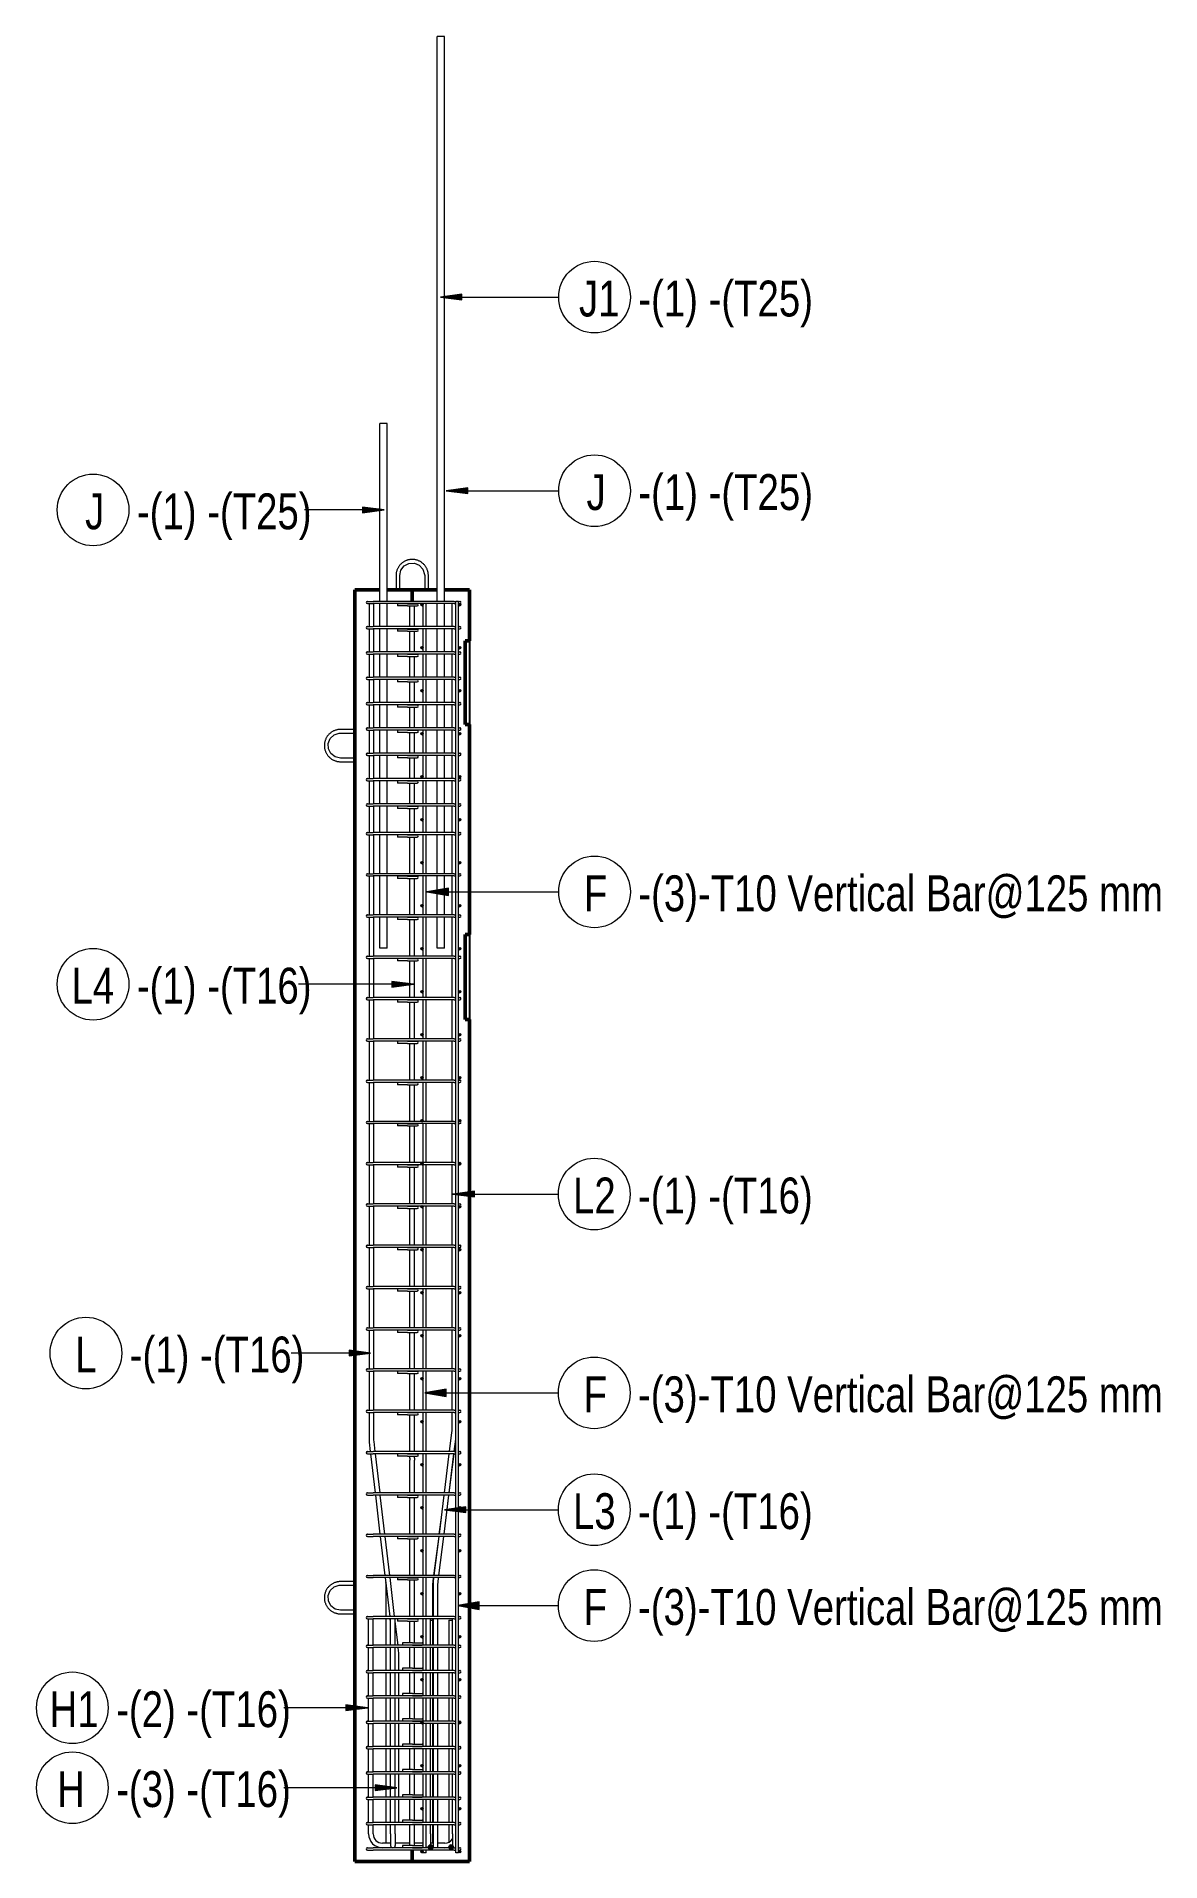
# Model space of a CAD drawing. Header units: millimetres. Extents: x 18954 to 39483, y -1618 to 21231.
# Drawn here: x 18954 to 22874, y -1395 to 4970 of the extents above.
import ezdxf

# ---------------------------------------------------------------- set-up
doc = ezdxf.new("R2010")
doc.units = ezdxf.units.MM
doc.linetypes.add('Dash', pattern=[6.36, 3.18, -3.18])
for name, color, linetype, lineweight in [('A-GENM', 13, 'Continuous', 18), ('A-WALL', 113, 'Continuous', 25), ('A-WALL-HDLN', 110, 'Dash', 25), ('S-RBAR', 171, 'Continuous', 18), ('S-RBAR-IDEN', 171, 'Continuous', 9)]:
    doc.layers.add(name, color=color, linetype=linetype, lineweight=lineweight)
doc.styles.add('Nirmala UI Semilight', font='NirmalaS.ttf', dxfattribs={"width": 0.8, "height": 125})

msp = doc.modelspace()

# ---------------------------------------------------------------- texts
at = {"layer": 'S-RBAR-IDEN', "char_height": 125, "attachment_point": 1, "style": 'Nirmala UI Semilight'}
for s, insert, width in [('J1', (20846.25415, 4118.58148), 121.8565), ('-(1) -(T25)', (21053.17979, 4118.58148), 705.485), ('J', (20872.65415, 3443.50685), 57.7215), ('-(1) -(T25)', (21053.17979, 3443.50685), 705.485), ('J', (19123.87086, 3376.47909), 57.7215), ('-(1) -(T25)', (19304.3965, 3376.47909), 705.485), ('F', (20863.45415, 2044.35459), 80.16875), ('-(3)-T10 Vertical Bar@125 mm', (21053.17979, 2044.35459), 2180.59), ('L4', (19076.27086, 1722.04144), 173.1645), ('-(1) -(T16)', (19304.3965, 1722.04144), 679.831), ('L2', (20825.45415, 990.36077), 169.95775), ('-(1) -(T16)', (21052.17979, 990.36077), 679.831), ('L', (19089.67086, 435.75915), 80.16875), ('-(1) -(T16)', (19279.3965, 435.75915), 679.831), ('F', (20862.45415, 297.06538), 80.16875), ('-(3)-T10 Vertical Bar@125 mm', (21052.17979, 297.06538), 2180.59), ('L3', (20825.45415, -110.62342), 169.95775), ('-(1) -(T16)', (21052.17979, -110.62342), 679.831), ('F', (20862.45415, -444.81419), 80.16875), ('-(3)-T10 Vertical Bar@125 mm', (21052.17979, -444.81419), 2180.59), ('H1', (18999.88445, -801.42368), 182.78475), ('-(2) -(T16)', (19232.01009, -801.42368), 705.485), ('H', (19026.28445, -1080.02893), 118.64975), ('-(3) -(T16)', (19232.01009, -1080.02893), 705.485)]:
    msp.add_mtext(s, dxfattribs=dict(at, insert=insert, width=width))

# ---------------------------------------------------------------- blocks, each defined once
blk = doc.blocks.new('12_7Ø_ Lifting Insert_COLUMN - 12_9Ø Lifting insert-1653057-Elevation Right 3')
at = {"layer": 'A-GENM'}
for p, q in [((20064.6, 2553.3), (20014.6, 2553.3)), ((20014.6, 2540.6), (20064.6, 2540.6)), ((20064.6, 2453.3), (20014.6, 2453.3)), ((20014.6, 2440.6), (20064.6, 2440.6))]:
    blk.add_line(p, q, dxfattribs=at)
at = {"layer": 'A-GENM', "flags": 128}
for points in [[(20014.6, 2553.3), (20012.3, 2553.3), (20010.1, 2553.2), (20007.8, 2552.9), (20005.6, 2552.6), (20003.4, 2552.2), (20001.2, 2551.7), (19999, 2551.2), (19996.8, 2550.5), (19994.7, 2549.7), (19992.6, 2548.9), (19990.6, 2548), (19988.5, 2547), (19986.6, 2545.9), (19984.6, 2544.7), (19982.8, 2543.5), (19980.9, 2542.2), (19979.1, 2540.8), (19977.4, 2539.4), (19975.7, 2537.8), (19974.1, 2536.3), (19972.6, 2534.6), (19971.1, 2532.9), (19969.7, 2531.1), (19968.4, 2529.3), (19967.2, 2527.4), (19966, 2525.5), (19964.9, 2523.6), (19963.8, 2521.6), (19962.9, 2519.5), (19962, 2517.4), (19961.3, 2515.3), (19960.6, 2513.2), (19960, 2511), (19959.5, 2508.8), (19959, 2506.6), (19958.7, 2504.3), (19958.5, 2502.1), (19958.3, 2499.9), (19958.2, 2497.6), (19958.2, 2495.4), (19958.4, 2493.1), (19958.6, 2490.9), (19958.8, 2488.6), (19959.2, 2486.4), (19959.7, 2484.2), (19960.2, 2482), (19960.9, 2479.9), (19961.6, 2477.7), (19962.4, 2475.6), (19963.3, 2473.6), (19964.3, 2471.5), (19965.4, 2469.5), (19966.5, 2467.6), (19967.7, 2465.7), (19969, 2463.8), (19970.4, 2462), (19971.8, 2460.3), (19973.3, 2458.6), (19974.9, 2457), (19976.5, 2455.4), (19978.2, 2454), (19979.9, 2452.5), (19981.8, 2451.2), (19983.6, 2449.9), (19985.5, 2448.7), (19987.5, 2447.6), (19989.5, 2446.5), (19991.5, 2445.6), (19993.6, 2444.7), (19995.7, 2443.9), (19997.8, 2443.2), (20000, 2442.6), (20002.2, 2442), (20004.4, 2441.6), (20006.6, 2441.2), (20008.9, 2440.9), (20011.1, 2440.8), (20013.4, 2440.7), (20014.6, 2440.6)], [(20014.6, 2453.3), (19996.2, 2457.4), (19981.2, 2468.9), (19972.4, 2485.6), (19971.5, 2504.4), (19978.7, 2521.8), (19992.5, 2534.7), (20010.4, 2540.5), (20014.6, 2540.6)]]:
    blk.add_lwpolyline(points, dxfattribs=at)
blk = doc.blocks.new('12_7Ø_ Lifting Insert_COLUMN - 12_9Ø Lifting insert-V1-Elevation Right 3')
at = {"layer": 'A-GENM'}
for p, q in [((20208.2, 3090), (20208.2, 3040)), ((20220.9, 3040), (20220.9, 3090)), ((20308.2, 3090), (20308.2, 3040)), ((20320.9, 3040), (20320.9, 3090))]:
    blk.add_line(p, q, dxfattribs=at)
at = {"layer": 'A-GENM', "flags": 128}
for points in [[(20320.9, 3090), (20320.9, 3092.3), (20320.7, 3094.5), (20320.5, 3096.7), (20320.2, 3099), (20319.8, 3101.2), (20319.3, 3103.4), (20318.7, 3105.6), (20318.1, 3107.7), (20317.3, 3109.9), (20316.5, 3111.9), (20315.6, 3114), (20314.6, 3116), (20313.5, 3118), (20312.3, 3119.9), (20311.1, 3121.8), (20309.8, 3123.7), (20308.4, 3125.4), (20306.9, 3127.2), (20305.4, 3128.8), (20303.8, 3130.4), (20302.2, 3132), (20300.5, 3133.4), (20298.7, 3134.8), (20296.9, 3136.2), (20295, 3137.4), (20293.1, 3138.6), (20291.1, 3139.7), (20289.1, 3140.7), (20287.1, 3141.7), (20285, 3142.5), (20282.9, 3143.3), (20280.7, 3144), (20278.6, 3144.6), (20276.4, 3145.1), (20274.1, 3145.5), (20271.9, 3145.9), (20269.7, 3146.1), (20267.4, 3146.3), (20265.2, 3146.3), (20262.9, 3146.3), (20260.7, 3146.2), (20258.4, 3146), (20256.2, 3145.7), (20254, 3145.3), (20251.8, 3144.9), (20249.6, 3144.3), (20247.4, 3143.7), (20245.3, 3142.9), (20243.2, 3142.1), (20241.1, 3141.2), (20239.1, 3140.3), (20237.1, 3139.2), (20235.2, 3138.1), (20233.3, 3136.8), (20231.4, 3135.6), (20229.6, 3134.2), (20227.9, 3132.8), (20226.2, 3131.3), (20224.6, 3129.7), (20223, 3128.1), (20221.5, 3126.4), (20220.1, 3124.6), (20218.8, 3122.8), (20217.5, 3121), (20216.3, 3119), (20215.2, 3117.1), (20214.1, 3115.1), (20213.2, 3113.1), (20212.3, 3111), (20211.5, 3108.9), (20210.8, 3106.7), (20210.1, 3104.6), (20209.6, 3102.4), (20209.1, 3100.2), (20208.8, 3098), (20208.5, 3095.7), (20208.3, 3093.5), (20208.2, 3091.2), (20208.2, 3090)], [(20220.9, 3090), (20225, 3108.4), (20236.4, 3123.4), (20253.1, 3132.1), (20272, 3133), (20289.4, 3125.9), (20302.2, 3112.1), (20308, 3094.2), (20308.2, 3090)]]:
    blk.add_lwpolyline(points, dxfattribs=at)
blk = doc.blocks.new('M_Rebar Tag_rfa MARK - ARROW-794226-Elevation Right 3')
at = {"layer": 'S-RBAR-IDEN'}
blk.add_circle((20899.4, -168.2), 125, dxfattribs=at)
blk = doc.blocks.new('M_Rebar Tag_rfa Dimension - ARROW-793927-Elevation Right 3')
at = {"layer": 'S-RBAR-IDEN'}
blk.add_circle((20900.4, 1986.8), 125, dxfattribs=at)

# ---------------------------------------------------------------- hatches: boundary and pattern name
at = {"layer": 'S-RBAR'}
h = msp.add_hatch(color=256, dxfattribs=at)
edge = h.paths.add_edge_path()
edge.add_arc((20298.5695, 2988), 4, 0, 360)
for points in [[(20298.5695, 2984), (20302.5695, 2988), (20298.5695, 2992), (20294.89499, 2987.67451)], [(20430.5695, 2984), (20434.5695, 2988), (20430.5695, 2992), (20426.5695, 2988)], [(20298.5695, 2834.03448), (20302.5695, 2838.03448), (20298.5695, 2842.03448), (20294.89499, 2837.70899), (20297.69507, 2834.90892)], [(20430.5695, 2834.03448), (20434.5695, 2838.03448), (20430.5695, 2842.03448), (20426.5695, 2838.03448), (20429.69507, 2834.90892)], [(20298.5695, 2684.06897), (20302.5695, 2688.06897), (20298.5695, 2692.06897), (20294.89499, 2687.74347)], [(20430.5695, 2684.06897), (20434.5695, 2688.06897), (20430.5695, 2692.06897), (20426.5695, 2688.06897)], [(20298.5695, 2534.10345), (20302.5695, 2538.10345), (20298.5695, 2542.10345), (20294.89499, 2537.77796)], [(20430.5695, 2534.10345), (20434.5695, 2538.10345), (20430.5695, 2542.10345), (20426.5695, 2538.10345)], [(20298.5695, 2384.13793), (20302.5695, 2388.13793), (20298.5695, 2392.13793), (20294.89499, 2387.81244)], [(20430.5695, 2384.13793), (20434.5695, 2388.13793), (20430.5695, 2392.13793), (20426.5695, 2388.13793)], [(20298.5695, 2234.17241), (20302.5695, 2238.17241), (20298.5695, 2242.17241), (20294.89499, 2237.84692)], [(20430.5695, 2234.17241), (20434.5695, 2238.17241), (20430.5695, 2242.17241), (20426.5695, 2238.17241)], [(20298.5695, 2084.2069), (20302.5695, 2088.2069), (20298.5695, 2092.2069), (20294.89499, 2087.88141)], [(20430.5695, 2084.2069), (20434.5695, 2088.2069), (20430.5695, 2092.2069), (20426.5695, 2088.2069)], [(20298.5695, 1934.24138), (20302.5695, 1938.24138), (20298.5695, 1942.24138), (20294.89499, 1937.91589)], [(20430.5695, 1934.24138), (20434.5695, 1938.24138), (20430.5695, 1942.24138), (20426.5695, 1938.24138)], [(20298.5695, 1784.27586), (20302.5695, 1788.27586), (20298.5695, 1792.27586), (20294.89499, 1787.95037)], [(20430.5695, 1784.27586), (20434.5695, 1788.27586), (20430.5695, 1792.27586), (20426.5695, 1788.27586)], [(20298.5695, 1634.31034), (20302.5695, 1638.31034), (20298.5695, 1642.31034), (20294.89499, 1637.98485)], [(20430.5695, 1634.31034), (20434.5695, 1638.31034), (20430.5695, 1642.31034), (20426.5695, 1638.31034)], [(20298.5695, 1484.34483), (20302.5695, 1488.34483), (20298.5695, 1492.34483), (20294.89499, 1488.01934)], [(20430.5695, 1484.34483), (20434.5695, 1488.34483), (20430.5695, 1492.34483), (20426.5695, 1488.34483)], [(20298.5695, 1334.37931), (20302.5695, 1338.37931), (20298.5695, 1342.37931), (20294.89499, 1338.05382)], [(20430.5695, 1334.37931), (20434.5695, 1338.37931), (20430.5695, 1342.37931), (20426.5695, 1338.37931)], [(20298.5695, 1184.41379), (20302.5695, 1188.41379), (20298.5695, 1192.41379), (20294.89499, 1188.0883)], [(20430.5695, 1184.41379), (20434.5695, 1188.41379), (20430.5695, 1192.41379), (20426.5695, 1188.41379)], [(20298.5695, 1034.44828), (20302.5695, 1038.44828), (20298.5695, 1042.44828), (20294.89499, 1038.12278)], [(20430.5695, 1034.44828), (20434.5695, 1038.44828), (20430.5695, 1042.44828), (20426.5695, 1038.44828)], [(20298.5695, 884.48276), (20302.5695, 888.48276), (20298.5695, 892.48276), (20294.89499, 888.15727)], [(20430.5695, 884.48276), (20434.5695, 888.48276), (20430.5695, 892.48276), (20426.5695, 888.48276)], [(20298.5695, 734.51724), (20302.5695, 738.51724), (20298.5695, 742.51724), (20294.89499, 738.19175)], [(20430.5695, 734.51724), (20434.5695, 738.51724), (20430.5695, 742.51724), (20426.5695, 738.51724)], [(20298.5695, 584.55172), (20302.5695, 588.55172), (20298.5695, 592.55172), (20294.89499, 588.22623)], [(20430.5695, 584.55172), (20434.5695, 588.55172), (20430.5695, 592.55172), (20426.5695, 588.55172)], [(20298.5695, 434.58621), (20302.5695, 438.58621), (20298.5695, 442.58621), (20294.89499, 438.26072)], [(20430.5695, 434.58621), (20434.5695, 438.58621), (20430.5695, 442.58621), (20426.5695, 438.58621)], [(20298.5695, 284.62069), (20302.5695, 288.62069), (20298.5695, 292.62069), (20294.89499, 288.2952)], [(20430.5695, 284.62069), (20434.5695, 288.62069), (20430.5695, 292.62069), (20426.5695, 288.62069)], [(20298.5695, 134.65517), (20302.5695, 138.65517), (20298.5695, 142.65517), (20294.89499, 138.32968)], [(20430.5695, 134.65517), (20434.5695, 138.65517), (20430.5695, 142.65517), (20426.5695, 138.65517)], [(20298.5695, -15.31034), (20302.5695, -11.31034), (20298.5695, -7.31034), (20294.89499, -11.63584)], [(20430.5695, -15.31034), (20434.5695, -11.31034), (20430.5695, -7.31034), (20426.5695, -11.31034)], [(20298.5695, -165.27586), (20302.5695, -161.27586), (20298.5695, -157.27586), (20294.89499, -161.60135)], [(20430.5695, -165.27586), (20434.5695, -161.27586), (20430.5695, -157.27586), (20426.5695, -161.27586)], [(20298.5695, -315.24138), (20302.5695, -311.24138), (20298.5695, -307.24138), (20294.89499, -311.56687)], [(20430.5695, -315.24138), (20434.5695, -311.24138), (20430.5695, -307.24138), (20426.5695, -311.24138)], [(20298.5695, -465.2069), (20302.5695, -461.2069), (20298.5695, -457.2069), (20294.89499, -461.53239)], [(20430.5695, -465.2069), (20434.5695, -461.2069), (20430.5695, -457.2069), (20426.5695, -461.2069)], [(20298.5695, -615.17241), (20302.5695, -611.17241), (20298.5695, -607.17241), (20294.89499, -611.49791), (20296.91291, -613.51583)], [(20430.5695, -615.17241), (20434.5695, -611.17241), (20430.5695, -607.17241), (20426.5695, -611.17241), (20428.91291, -613.51583)], [(20298.5695, -765.13793), (20302.5695, -761.13793), (20298.5695, -757.13793), (20294.89499, -761.46342)], [(20430.5695, -765.13793), (20434.5695, -761.13793), (20430.5695, -757.13793), (20426.5695, -761.13793)], [(20298.5695, -915.10345), (20302.5695, -911.10345), (20298.5695, -907.10345), (20294.89499, -911.42894)], [(20430.5695, -915.10345), (20434.5695, -911.10345), (20430.5695, -907.10345), (20426.5695, -911.10345)], [(20298.5695, -1065.06897), (20302.5695, -1061.06897), (20298.5695, -1057.06897), (20294.89499, -1061.39446)], [(20430.5695, -1065.06897), (20434.5695, -1061.06897), (20430.5695, -1057.06897), (20426.5695, -1061.06897)], [(20298.5695, -1215.03448), (20302.5695, -1211.03448), (20298.5695, -1207.03448), (20294.89499, -1211.35997)], [(20430.5695, -1215.03448), (20434.5695, -1211.03448), (20430.5695, -1207.03448), (20426.5695, -1211.03448)], [(20298.5695, -1365), (20302.5695, -1361), (20298.5695, -1357), (20294.93647, -1361.36698)], [(20326.19736, -1352.3766), (20335.14163, -1349.47043), (20335.14163, -1340.06587), (20326.19736, -1337.1597), (20320.6695, -1344.76815), (20325.37331, -1351.24239)], [(20397.97886, -1352.3766), (20406.92313, -1349.47043), (20406.92313, -1340.06587), (20397.97886, -1337.1597), (20392.45099, -1344.76815)], [(20430.5695, -1365), (20434.5695, -1361), (20430.5695, -1357), (20426.93647, -1361.36698)]]:
    msp.add_hatch(color=256, dxfattribs=at).paths.add_polyline_path(points)
h = msp.add_hatch(color=256, dxfattribs=at)
edge = h.paths.add_edge_path()
edge.add_arc((20430.5695, 2988), 4, 0, 360)
h = msp.add_hatch(color=256, dxfattribs=at)
edge = h.paths.add_edge_path()
edge.add_arc((20298.5695, 2838.03448), 4, 0, 360)
h = msp.add_hatch(color=256, dxfattribs=at)
edge = h.paths.add_edge_path()
edge.add_arc((20430.5695, 2838.03448), 4, 0, 360)
h = msp.add_hatch(color=256, dxfattribs=at)
edge = h.paths.add_edge_path()
edge.add_arc((20298.5695, 2688.06897), 4, 0, 360)
h = msp.add_hatch(color=256, dxfattribs=at)
edge = h.paths.add_edge_path()
edge.add_arc((20430.5695, 2688.06897), 4, 0, 360)
h = msp.add_hatch(color=256, dxfattribs=at)
edge = h.paths.add_edge_path()
edge.add_arc((20298.5695, 2538.10345), 4, 0, 360)
h = msp.add_hatch(color=256, dxfattribs=at)
edge = h.paths.add_edge_path()
edge.add_arc((20430.5695, 2538.10345), 4, 0, 360)
h = msp.add_hatch(color=256, dxfattribs=at)
edge = h.paths.add_edge_path()
edge.add_arc((20298.5695, 2388.13793), 4, 0, 360)
h = msp.add_hatch(color=256, dxfattribs=at)
edge = h.paths.add_edge_path()
edge.add_arc((20430.5695, 2388.13793), 4, 0, 360)
h = msp.add_hatch(color=256, dxfattribs=at)
edge = h.paths.add_edge_path()
edge.add_arc((20298.5695, 2238.17241), 4, 0, 360)
h = msp.add_hatch(color=256, dxfattribs=at)
edge = h.paths.add_edge_path()
edge.add_arc((20430.5695, 2238.17241), 4, 0, 360)
h = msp.add_hatch(color=256, dxfattribs=at)
edge = h.paths.add_edge_path()
edge.add_arc((20298.5695, 2088.2069), 4, 0, 360)
h = msp.add_hatch(color=256, dxfattribs=at)
edge = h.paths.add_edge_path()
edge.add_arc((20430.5695, 2088.2069), 4, 0, 360)
h = msp.add_hatch(color=256, dxfattribs=at)
edge = h.paths.add_edge_path()
edge.add_arc((20298.5695, 1938.24138), 4, 0, 360)
h = msp.add_hatch(color=256, dxfattribs=at)
edge = h.paths.add_edge_path()
edge.add_arc((20430.5695, 1938.24138), 4, 0, 360)
h = msp.add_hatch(color=256, dxfattribs=at)
edge = h.paths.add_edge_path()
edge.add_arc((20298.5695, 1788.27586), 4, 0, 360)
h = msp.add_hatch(color=256, dxfattribs=at)
edge = h.paths.add_edge_path()
edge.add_arc((20430.5695, 1788.27586), 4, 0, 360)
h = msp.add_hatch(color=256, dxfattribs=at)
edge = h.paths.add_edge_path()
edge.add_arc((20298.5695, 1638.31034), 4, 0, 360)
h = msp.add_hatch(color=256, dxfattribs=at)
edge = h.paths.add_edge_path()
edge.add_arc((20430.5695, 1638.31034), 4, 0, 360)
h = msp.add_hatch(color=256, dxfattribs=at)
edge = h.paths.add_edge_path()
edge.add_arc((20298.5695, 1488.34483), 4, 0, 360)
h = msp.add_hatch(color=256, dxfattribs=at)
edge = h.paths.add_edge_path()
edge.add_arc((20430.5695, 1488.34483), 4, 0, 360)
h = msp.add_hatch(color=256, dxfattribs=at)
edge = h.paths.add_edge_path()
edge.add_arc((20298.5695, 1338.37931), 4, 0, 360)
h = msp.add_hatch(color=256, dxfattribs=at)
edge = h.paths.add_edge_path()
edge.add_arc((20430.5695, 1338.37931), 4, 0, 360)
h = msp.add_hatch(color=256, dxfattribs=at)
edge = h.paths.add_edge_path()
edge.add_arc((20298.5695, 1188.41379), 4, 0, 360)
h = msp.add_hatch(color=256, dxfattribs=at)
edge = h.paths.add_edge_path()
edge.add_arc((20430.5695, 1188.41379), 4, 0, 360)
h = msp.add_hatch(color=256, dxfattribs=at)
edge = h.paths.add_edge_path()
edge.add_arc((20298.5695, 1038.44828), 4, 0, 360)
h = msp.add_hatch(color=256, dxfattribs=at)
edge = h.paths.add_edge_path()
edge.add_arc((20430.5695, 1038.44828), 4, 0, 360)
h = msp.add_hatch(color=256, dxfattribs=at)
edge = h.paths.add_edge_path()
edge.add_arc((20298.5695, 888.48276), 4, 0, 360)
h = msp.add_hatch(color=256, dxfattribs=at)
edge = h.paths.add_edge_path()
edge.add_arc((20430.5695, 888.48276), 4, 0, 360)
h = msp.add_hatch(color=256, dxfattribs=at)
edge = h.paths.add_edge_path()
edge.add_arc((20298.5695, 738.51724), 4, 0, 360)
h = msp.add_hatch(color=256, dxfattribs=at)
edge = h.paths.add_edge_path()
edge.add_arc((20430.5695, 738.51724), 4, 0, 360)
h = msp.add_hatch(color=256, dxfattribs=at)
edge = h.paths.add_edge_path()
edge.add_arc((20298.5695, 588.55172), 4, 0, 360)
h = msp.add_hatch(color=256, dxfattribs=at)
edge = h.paths.add_edge_path()
edge.add_arc((20430.5695, 588.55172), 4, 0, 360)
h = msp.add_hatch(color=256, dxfattribs=at)
edge = h.paths.add_edge_path()
edge.add_arc((20298.5695, 438.58621), 4, 0, 360)
h = msp.add_hatch(color=256, dxfattribs=at)
edge = h.paths.add_edge_path()
edge.add_arc((20430.5695, 438.58621), 4, 0, 360)
h = msp.add_hatch(color=256, dxfattribs=at)
edge = h.paths.add_edge_path()
edge.add_arc((20298.5695, 288.62069), 4, 0, 360)
h = msp.add_hatch(color=256, dxfattribs=at)
edge = h.paths.add_edge_path()
edge.add_arc((20430.5695, 288.62069), 4, 0, 360)
h = msp.add_hatch(color=256, dxfattribs=at)
edge = h.paths.add_edge_path()
edge.add_arc((20298.5695, 138.65517), 4, 0, 360)
h = msp.add_hatch(color=256, dxfattribs=at)
edge = h.paths.add_edge_path()
edge.add_arc((20430.5695, 138.65517), 4, 0, 360)
h = msp.add_hatch(color=256, dxfattribs=at)
edge = h.paths.add_edge_path()
edge.add_arc((20298.5695, -11.31034), 4, 0, 360)
h = msp.add_hatch(color=256, dxfattribs=at)
edge = h.paths.add_edge_path()
edge.add_arc((20430.5695, -11.31034), 4, 0, 360)
h = msp.add_hatch(color=256, dxfattribs=at)
edge = h.paths.add_edge_path()
edge.add_arc((20298.5695, -161.27586), 4, 0, 360)
h = msp.add_hatch(color=256, dxfattribs=at)
edge = h.paths.add_edge_path()
edge.add_arc((20430.5695, -161.27586), 4, 0, 360)
h = msp.add_hatch(color=256, dxfattribs=at)
edge = h.paths.add_edge_path()
edge.add_arc((20298.5695, -311.24138), 4, 0, 360)
h = msp.add_hatch(color=256, dxfattribs=at)
edge = h.paths.add_edge_path()
edge.add_arc((20430.5695, -311.24138), 4, 0, 360)
h = msp.add_hatch(color=256, dxfattribs=at)
edge = h.paths.add_edge_path()
edge.add_arc((20298.5695, -461.2069), 4, 0, 360)
h = msp.add_hatch(color=256, dxfattribs=at)
edge = h.paths.add_edge_path()
edge.add_arc((20430.5695, -461.2069), 4, 0, 360)
h = msp.add_hatch(color=256, dxfattribs=at)
edge = h.paths.add_edge_path()
edge.add_arc((20298.5695, -611.17241), 4, 0, 360)
h = msp.add_hatch(color=256, dxfattribs=at)
edge = h.paths.add_edge_path()
edge.add_arc((20430.5695, -611.17241), 4, 0, 360)
h = msp.add_hatch(color=256, dxfattribs=at)
edge = h.paths.add_edge_path()
edge.add_arc((20298.5695, -761.13793), 4, 0, 360)
h = msp.add_hatch(color=256, dxfattribs=at)
edge = h.paths.add_edge_path()
edge.add_arc((20430.5695, -761.13793), 4, 0, 360)
h = msp.add_hatch(color=256, dxfattribs=at)
edge = h.paths.add_edge_path()
edge.add_arc((20298.5695, -911.10345), 4, 0, 360)
h = msp.add_hatch(color=256, dxfattribs=at)
edge = h.paths.add_edge_path()
edge.add_arc((20430.5695, -911.10345), 4, 0, 360)
h = msp.add_hatch(color=256, dxfattribs=at)
edge = h.paths.add_edge_path()
edge.add_arc((20298.5695, -1061.06897), 4, 0, 360)
h = msp.add_hatch(color=256, dxfattribs=at)
edge = h.paths.add_edge_path()
edge.add_arc((20430.5695, -1061.06897), 4, 0, 360)
h = msp.add_hatch(color=256, dxfattribs=at)
edge = h.paths.add_edge_path()
edge.add_arc((20298.5695, -1211.03448), 4, 0, 360)
h = msp.add_hatch(color=256, dxfattribs=at)
edge = h.paths.add_edge_path()
edge.add_arc((20430.5695, -1211.03448), 4, 0, 360)
h = msp.add_hatch(color=256, dxfattribs=at)
edge = h.paths.add_edge_path()
edge.add_arc((20298.5695, -1361), 4, 0, 360)
h = msp.add_hatch(color=256, dxfattribs=at)
edge = h.paths.add_edge_path()
edge.add_arc((20328.6695, -1344.76815), 8, 0, 360)
h = msp.add_hatch(color=256, dxfattribs=at)
edge = h.paths.add_edge_path()
edge.add_arc((20400.45099, -1344.76815), 8, 0, 360)
h = msp.add_hatch(color=256, dxfattribs=at)
edge = h.paths.add_edge_path()
edge.add_arc((20430.5695, -1361), 4, 0, 360)
at = {"layer": 'S-RBAR-IDEN'}
for points in [[(20362.92438, 4060.9791), (20437.92438, 4051.10516), (20437.92438, 4070.85304)], [(20383.25795, 3385.90447), (20458.25795, 3376.03053), (20458.25795, 3395.77841)], [(20166.55357, 3318.87671), (20091.55357, 3328.75065), (20091.55357, 3309.00277)], [(20316.17415, 1986.75222), (20391.17415, 1973.52769), (20391.17415, 1999.97674)], [(20268.74436, 1664.43907), (20193.74436, 1674.313), (20193.74436, 1654.56513)], [(20406.61318, 932.75839), (20481.61318, 922.88445), (20481.61318, 942.63233)], [(20119.67796, 378.15678), (20044.67796, 388.03072), (20044.67796, 368.28284)], [(20308.07146, 239.463), (20383.07146, 226.23848), (20383.07146, 252.68752)], [(20376.67138, -168.22579), (20451.67138, -178.09973), (20451.67138, -158.35185)], [(20423.22338, -502.41656), (20498.22338, -515.64108), (20498.22338, -489.19204)], [(20108.47496, -859.02605), (20033.47496, -849.15211), (20033.47496, -868.89999)], [(20210.77533, -1137.6313), (20135.77533, -1127.75736), (20135.77533, -1147.50524)]]:
    msp.add_hatch(color=256, dxfattribs=at).paths.add_polyline_path(points)

# ---------------------------------------------------------------- linework, layer by layer
at = {"layer": 'A-WALL', "lineweight": 50}
for p, q in [((20064.5695, 3040), (20064.5695, -1395)), ((20152.0695, 3040), (20064.5695, 3040)), ((20352.0695, 3040), (20177.0695, 3040)), ((20264.5695, 3040), (20264.5695, 3000)), ((20464.5695, 3040), (20377.0695, 3040)), ((20464.5695, 2862.14889), (20464.5695, 3040)), ((20449.60856, 2569.93963), (20449.60856, 2862.14889)), ((20449.60856, 2862.14889), (20464.5695, 2862.14889)), ((20464.5695, 2569.93963), (20449.60856, 2569.93963)), ((20464.5695, 1838.12327), (20464.5695, 2569.93963)), ((20449.60856, 1541.32388), (20449.60856, 1838.12327)), ((20449.60856, 1838.12327), (20464.5695, 1838.12327)), ((20464.5695, 1541.32388), (20449.60856, 1541.32388)), ((20464.5695, -1395), (20464.5695, 1541.32388)), ((20064.5695, -1395), (20464.5695, -1395)), ((20264.5695, -1355), (20264.5695, -1395))]:
    msp.add_line(p, q, dxfattribs=at)
at = {"layer": 'A-WALL'}
for p, q in [((20464.5695, 2862.14889), (20464.5695, 2569.93963)), ((20464.5695, 1838.12327), (20464.5695, 1541.32388))]:
    msp.add_line(p, q, dxfattribs=at)
at = {"layer": 'A-WALL-HDLN'}
msp.add_line((20464.5695, 1839.18824), (20464.5695, 1838.98128), dxfattribs=at)
at = {"layer": 'S-RBAR'}
for p, q in [((20377.0695, 4970), (20352.0695, 4970)), ((20352.0695, 3000), (20352.0695, 4970)), ((20377.0695, 3000), (20377.0695, 4970)), ((20177.0695, 3620), (20152.0695, 3620)), ((20152.0695, 3000), (20152.0695, 3620)), ((20177.0695, 3000), (20177.0695, 3620)), ((20108.5695, 3000), (20128.5695, 3000)), ((20108.5695, 2992), (20128.5695, 2992)), ((20115.0695, 2911.75), (20115.0695, 2992)), ((20410.5695, 3000), (20128.5695, 3000)), ((20410.5695, 2992), (20128.5695, 2992)), ((20131.0695, 2911.75), (20131.0695, 2992)), ((20152.0695, 2911.75), (20152.0695, 2992)), ((20177.0695, 2911.75), (20177.0695, 2992)), ((20247.72833, 2991.7745), (20213.7872, 2991.7745)), ((20213.7872, 2991.7745), (20213.7872, 2983.7745)), ((20247.72833, 2991.7745), (20281.87047, 2991.7745)), ((20298.5695, 2992), (20294.89499, 2987.67451)), ((20302.5695, 2988), (20298.5695, 2992)), ((20303.37047, 2911.75), (20303.37047, 2992)), ((20313.37047, 2911.75), (20313.37047, 2992)), ((20352.0695, 2911.75), (20352.0695, 2992)), ((20377.0695, 2911.75), (20377.0695, 2992)), ((20403.60856, 2911.75), (20403.60856, 2992)), ((20410.5695, 3000), (20417.11118, 3000)), ((20410.5695, 2992), (20417.11118, 2992)), ((20426.5695, 3000), (20416.5695, 3000)), ((20416.5695, -1365), (20416.5695, 3000)), ((20426.5695, -1365), (20426.5695, 3000)), ((20430.5695, 2992), (20426.5695, 2988)), ((20427.76157, 3000), (20430.5695, 3000)), ((20427.76157, 2992), (20430.5695, 2992)), ((20434.5695, 2988), (20430.5695, 2992)), ((20247.72833, 2983.7745), (20213.7872, 2983.7745)), ((20247.72833, 2983.7745), (20281.87047, 2983.7745)), ((20256.5695, 2911.75), (20256.5695, 2983.7745)), ((20272.5695, 2911.75), (20272.5695, 2983.7745)), ((20294.89499, 2987.67451), (20298.5695, 2984)), ((20298.5695, 2984), (20302.5695, 2988)), ((20426.5695, 2988), (20430.5695, 2984)), ((20430.5695, 2984), (20434.5695, 2988)), ((20108.5695, 2911.75), (20128.5695, 2911.75)), ((20108.5695, 2903.75), (20128.5695, 2903.75)), ((20115.0695, 2823.5), (20115.0695, 2903.75)), ((20410.5695, 2911.75), (20128.5695, 2911.75)), ((20410.5695, 2903.75), (20128.5695, 2903.75)), ((20131.0695, 2823.5), (20131.0695, 2903.75)), ((20152.0695, 2823.5), (20152.0695, 2903.75)), ((20177.0695, 2823.5), (20177.0695, 2903.75)), ((20247.72833, 2903.54262), (20213.7872, 2903.54262)), ((20213.7872, 2903.54262), (20213.7872, 2895.54262)), ((20247.72833, 2895.54262), (20213.7872, 2895.54262)), ((20247.72833, 2903.54262), (20281.87047, 2903.54262)), ((20247.72833, 2895.54262), (20281.87047, 2895.54262)), ((20256.5695, 2823.5), (20256.5695, 2895.54262)), ((20272.5695, 2823.5), (20272.5695, 2895.54262)), ((20303.37047, 2823.5), (20303.37047, 2903.75)), ((20313.37047, 2823.5), (20313.37047, 2903.75)), ((20352.0695, 2823.5), (20352.0695, 2903.75)), ((20377.0695, 2823.5), (20377.0695, 2903.75)), ((20403.60856, 2823.5), (20403.60856, 2903.75)), ((20410.5695, 2911.75), (20417.11118, 2911.75)), ((20410.5695, 2903.75), (20417.11118, 2903.75)), ((20427.76157, 2911.75), (20430.5695, 2911.75)), ((20427.76157, 2903.75), (20430.5695, 2903.75)), ((20108.5695, 2823.5), (20128.5695, 2823.5)), ((20108.5695, 2815.5), (20128.5695, 2815.5)), ((20115.0695, 2735.25), (20115.0695, 2815.5)), ((20410.5695, 2823.5), (20128.5695, 2823.5)), ((20410.5695, 2815.5), (20128.5695, 2815.5)), ((20131.0695, 2735.25), (20131.0695, 2815.5)), ((20152.0695, 2735.25), (20152.0695, 2815.5)), ((20177.0695, 2735.25), (20177.0695, 2815.5)), ((20247.72833, 2815.31075), (20213.7872, 2815.31075)), ((20213.7872, 2815.31075), (20213.7872, 2807.31075)), ((20247.72833, 2807.31075), (20213.7872, 2807.31075)), ((20247.72833, 2815.31075), (20281.87047, 2815.31075)), ((20247.72833, 2807.31075), (20281.87047, 2807.31075)), ((20256.5695, 2735.25), (20256.5695, 2807.31075)), ((20272.5695, 2735.25), (20272.5695, 2807.31075)), ((20298.5695, 2842.03448), (20294.89499, 2837.70899)), ((20294.89499, 2837.70899), (20297.69507, 2834.90892)), ((20297.69507, 2834.90892), (20298.5695, 2834.03448)), ((20302.5695, 2838.03448), (20298.5695, 2842.03448)), ((20298.5695, 2834.03448), (20302.5695, 2838.03448)), ((20303.37047, 2735.25), (20303.37047, 2815.5)), ((20313.37047, 2735.25), (20313.37047, 2815.5)), ((20352.0695, 2735.25), (20352.0695, 2815.5)), ((20377.0695, 2735.25), (20377.0695, 2815.5)), ((20403.60856, 2735.25), (20403.60856, 2815.5)), ((20410.5695, 2823.5), (20417.11118, 2823.5)), ((20410.5695, 2815.5), (20417.11118, 2815.5)), ((20430.5695, 2842.03448), (20426.5695, 2838.03448)), ((20426.5695, 2838.03448), (20429.69507, 2834.90892)), ((20427.76157, 2823.5), (20430.5695, 2823.5)), ((20427.76157, 2815.5), (20430.5695, 2815.5)), ((20429.69507, 2834.90892), (20430.5695, 2834.03448)), ((20434.5695, 2838.03448), (20430.5695, 2842.03448)), ((20430.5695, 2834.03448), (20434.5695, 2838.03448)), ((20108.5695, 2735.25), (20128.5695, 2735.25)), ((20108.5695, 2727.25), (20128.5695, 2727.25)), ((20115.0695, 2647), (20115.0695, 2727.25)), ((20410.5695, 2735.25), (20128.5695, 2735.25)), ((20410.5695, 2727.25), (20128.5695, 2727.25)), ((20131.0695, 2647), (20131.0695, 2727.25)), ((20152.0695, 2647), (20152.0695, 2727.25)), ((20177.0695, 2647), (20177.0695, 2727.25)), ((20247.72833, 2727.07887), (20213.7872, 2727.07887)), ((20213.7872, 2727.07887), (20213.7872, 2719.07887)), ((20247.72833, 2719.07887), (20213.7872, 2719.07887)), ((20247.72833, 2727.07887), (20281.87047, 2727.07887)), ((20247.72833, 2719.07887), (20281.87047, 2719.07887)), ((20256.5695, 2647), (20256.5695, 2719.07887)), ((20272.5695, 2647), (20272.5695, 2719.07887)), ((20298.5695, 2692.06897), (20294.89499, 2687.74347)), ((20294.89499, 2687.74347), (20298.5695, 2684.06897)), ((20302.5695, 2688.06897), (20298.5695, 2692.06897)), ((20298.5695, 2684.06897), (20302.5695, 2688.06897)), ((20303.37047, 2647), (20303.37047, 2727.25)), ((20313.37047, 2647), (20313.37047, 2727.25)), ((20352.0695, 2647), (20352.0695, 2727.25)), ((20377.0695, 2647), (20377.0695, 2727.25)), ((20403.60856, 2647), (20403.60856, 2727.25)), ((20410.5695, 2735.25), (20417.11118, 2735.25)), ((20410.5695, 2727.25), (20417.11118, 2727.25)), ((20430.5695, 2692.06897), (20426.5695, 2688.06897)), ((20426.5695, 2688.06897), (20430.5695, 2684.06897)), ((20427.76157, 2735.25), (20430.5695, 2735.25)), ((20427.76157, 2727.25), (20430.5695, 2727.25)), ((20434.5695, 2688.06897), (20430.5695, 2692.06897)), ((20430.5695, 2684.06897), (20434.5695, 2688.06897)), ((20108.5695, 2647), (20128.5695, 2647)), ((20108.5695, 2639), (20128.5695, 2639)), ((20115.0695, 2558.75), (20115.0695, 2639)), ((20410.5695, 2647), (20128.5695, 2647)), ((20410.5695, 2639), (20128.5695, 2639)), ((20131.0695, 2558.75), (20131.0695, 2639)), ((20152.0695, 2558.75), (20152.0695, 2639)), ((20177.0695, 2558.75), (20177.0695, 2639)), ((20247.72833, 2638.84699), (20213.7872, 2638.84699)), ((20213.7872, 2638.84699), (20213.7872, 2630.84699)), ((20247.72833, 2630.84699), (20213.7872, 2630.84699)), ((20247.72833, 2638.84699), (20281.87047, 2638.84699)), ((20247.72833, 2630.84699), (20281.87047, 2630.84699)), ((20256.5695, 2558.75), (20256.5695, 2630.84699)), ((20272.5695, 2558.75), (20272.5695, 2630.84699)), ((20303.37047, 2558.75), (20303.37047, 2639)), ((20313.37047, 2558.75), (20313.37047, 2639)), ((20352.0695, 2558.75), (20352.0695, 2639)), ((20377.0695, 2558.75), (20377.0695, 2639)), ((20403.60856, 2558.75), (20403.60856, 2639)), ((20410.5695, 2647), (20417.11118, 2647)), ((20410.5695, 2639), (20417.11118, 2639)), ((20427.76157, 2647), (20430.5695, 2647)), ((20427.76157, 2639), (20430.5695, 2639)), ((20108.5695, 2558.75), (20128.5695, 2558.75)), ((20108.5695, 2550.75), (20128.5695, 2550.75)), ((20115.0695, 2470.5), (20115.0695, 2550.75)), ((20410.5695, 2558.75), (20128.5695, 2558.75)), ((20410.5695, 2550.75), (20128.5695, 2550.75)), ((20131.0695, 2470.5), (20131.0695, 2550.75)), ((20152.0695, 2470.5), (20152.0695, 2550.75)), ((20177.0695, 2470.5), (20177.0695, 2550.75)), ((20247.72833, 2550.61511), (20213.7872, 2550.61511)), ((20213.7872, 2550.61511), (20213.7872, 2542.61511)), ((20247.72833, 2550.61511), (20281.87047, 2550.61511)), ((20303.37047, 2470.5), (20303.37047, 2550.75)), ((20313.37047, 2470.5), (20313.37047, 2550.75)), ((20352.0695, 2470.5), (20352.0695, 2550.75)), ((20377.0695, 2470.5), (20377.0695, 2550.75)), ((20403.60856, 2470.5), (20403.60856, 2550.75)), ((20410.5695, 2558.75), (20417.11118, 2558.75)), ((20410.5695, 2550.75), (20417.11118, 2550.75)), ((20427.76157, 2558.75), (20430.5695, 2558.75)), ((20427.76157, 2550.75), (20430.5695, 2550.75)), ((20247.72833, 2542.61511), (20213.7872, 2542.61511)), ((20247.72833, 2542.61511), (20281.87047, 2542.61511)), ((20256.5695, 2470.5), (20256.5695, 2542.61511)), ((20272.5695, 2470.5), (20272.5695, 2542.61511)), ((20298.5695, 2542.10345), (20294.89499, 2537.77796)), ((20294.89499, 2537.77796), (20298.5695, 2534.10345)), ((20302.5695, 2538.10345), (20298.5695, 2542.10345)), ((20298.5695, 2534.10345), (20302.5695, 2538.10345)), ((20430.5695, 2542.10345), (20426.5695, 2538.10345)), ((20426.5695, 2538.10345), (20430.5695, 2534.10345)), ((20434.5695, 2538.10345), (20430.5695, 2542.10345)), ((20430.5695, 2534.10345), (20434.5695, 2538.10345)), ((20108.5695, 2470.5), (20128.5695, 2470.5)), ((20108.5695, 2462.5), (20128.5695, 2462.5)), ((20115.0695, 2382.25), (20115.0695, 2462.5)), ((20410.5695, 2470.5), (20128.5695, 2470.5)), ((20410.5695, 2462.5), (20128.5695, 2462.5)), ((20131.0695, 2382.25), (20131.0695, 2462.5)), ((20152.0695, 2382.25), (20152.0695, 2462.5)), ((20177.0695, 2382.25), (20177.0695, 2462.5)), ((20247.72833, 2462.38323), (20213.7872, 2462.38323)), ((20213.7872, 2462.38323), (20213.7872, 2454.38323)), ((20247.72833, 2454.38323), (20213.7872, 2454.38323)), ((20247.72833, 2462.38323), (20281.87047, 2462.38323)), ((20247.72833, 2454.38323), (20281.87047, 2454.38323)), ((20256.5695, 2382.25), (20256.5695, 2454.38323)), ((20272.5695, 2382.25), (20272.5695, 2454.38323)), ((20303.37047, 2382.25), (20303.37047, 2462.5)), ((20313.37047, 2382.25), (20313.37047, 2462.5)), ((20352.0695, 2382.25), (20352.0695, 2462.5)), ((20377.0695, 2382.25), (20377.0695, 2462.5)), ((20403.60856, 2382.25), (20403.60856, 2462.5)), ((20410.5695, 2470.5), (20417.11118, 2470.5)), ((20410.5695, 2462.5), (20417.11118, 2462.5)), ((20427.76157, 2470.5), (20430.5695, 2470.5)), ((20427.76157, 2462.5), (20430.5695, 2462.5)), ((20108.5695, 2382.25), (20128.5695, 2382.25)), ((20108.5695, 2374.25), (20128.5695, 2374.25)), ((20115.0695, 2294), (20115.0695, 2374.25)), ((20410.5695, 2382.25), (20128.5695, 2382.25)), ((20410.5695, 2374.25), (20128.5695, 2374.25)), ((20131.0695, 2294), (20131.0695, 2374.25)), ((20152.0695, 2294), (20152.0695, 2374.25)), ((20177.0695, 2294), (20177.0695, 2374.25)), ((20247.72833, 2374.15135), (20213.7872, 2374.15135)), ((20213.7872, 2374.15135), (20213.7872, 2366.15135)), ((20247.72833, 2366.15135), (20213.7872, 2366.15135)), ((20247.72833, 2374.15135), (20281.87047, 2374.15135)), ((20247.72833, 2366.15135), (20281.87047, 2366.15135)), ((20256.5695, 2294), (20256.5695, 2366.15135)), ((20272.5695, 2294), (20272.5695, 2366.15135)), ((20298.5695, 2392.13793), (20294.89499, 2387.81244)), ((20294.89499, 2387.81244), (20298.5695, 2384.13793)), ((20302.5695, 2388.13793), (20298.5695, 2392.13793)), ((20298.5695, 2384.13793), (20302.5695, 2388.13793)), ((20303.37047, 2294), (20303.37047, 2374.25)), ((20313.37047, 2294), (20313.37047, 2374.25)), ((20352.0695, 2294), (20352.0695, 2374.25)), ((20377.0695, 2294), (20377.0695, 2374.25)), ((20403.60856, 2294), (20403.60856, 2374.25)), ((20410.5695, 2382.25), (20417.11118, 2382.25)), ((20410.5695, 2374.25), (20417.11118, 2374.25)), ((20430.5695, 2392.13793), (20426.5695, 2388.13793)), ((20426.5695, 2388.13793), (20430.5695, 2384.13793)), ((20427.76157, 2382.25), (20430.5695, 2382.25)), ((20427.76157, 2374.25), (20430.5695, 2374.25)), ((20434.5695, 2388.13793), (20430.5695, 2392.13793)), ((20430.5695, 2384.13793), (20434.5695, 2388.13793)), ((20108.5695, 2294), (20128.5695, 2294)), ((20410.5695, 2294), (20128.5695, 2294)), ((20410.5695, 2294), (20417.11118, 2294)), ((20427.76157, 2294), (20430.5695, 2294)), ((20108.5695, 2286), (20128.5695, 2286)), ((20115.0695, 2194.0625), (20115.0695, 2286)), ((20410.5695, 2286), (20128.5695, 2286)), ((20131.0695, 2194.0625), (20131.0695, 2286)), ((20152.0695, 2194.0625), (20152.0695, 2286)), ((20177.0695, 2194.0625), (20177.0695, 2286)), ((20247.72833, 2285.91947), (20213.7872, 2285.91947)), ((20213.7872, 2285.91947), (20213.7872, 2277.91947)), ((20247.72833, 2277.91947), (20213.7872, 2277.91947)), ((20247.72833, 2285.91947), (20281.87047, 2285.91947)), ((20247.72833, 2277.91947), (20281.87047, 2277.91947)), ((20256.5695, 2194.0625), (20256.5695, 2277.91947)), ((20272.5695, 2194.0625), (20272.5695, 2277.91947)), ((20298.5695, 2242.17241), (20294.89499, 2237.84692)), ((20294.89499, 2237.84692), (20298.5695, 2234.17241)), ((20302.5695, 2238.17241), (20298.5695, 2242.17241)), ((20298.5695, 2234.17241), (20302.5695, 2238.17241)), ((20303.37047, 2194.0625), (20303.37047, 2286)), ((20313.37047, 2194.0625), (20313.37047, 2286)), ((20352.0695, 2194.0625), (20352.0695, 2286)), ((20377.0695, 2194.0625), (20377.0695, 2286)), ((20403.60856, 2194.0625), (20403.60856, 2286)), ((20410.5695, 2286), (20417.11118, 2286)), ((20430.5695, 2242.17241), (20426.5695, 2238.17241)), ((20426.5695, 2238.17241), (20430.5695, 2234.17241)), ((20427.76157, 2286), (20430.5695, 2286)), ((20434.5695, 2238.17241), (20430.5695, 2242.17241)), ((20430.5695, 2234.17241), (20434.5695, 2238.17241)), ((20108.5695, 2194.0625), (20128.5695, 2194.0625)), ((20108.5695, 2186.0625), (20128.5695, 2186.0625)), ((20115.0695, 2050.1133), (20115.0695, 2186.0625)), ((20410.5695, 2194.0625), (20128.5695, 2194.0625)), ((20410.5695, 2186.0625), (20128.5695, 2186.0625)), ((20131.0695, 2050.1133), (20131.0695, 2186.0625)), ((20152.0695, 2050.1133), (20152.0695, 2186.0625)), ((20177.0695, 2050.1133), (20177.0695, 2186.0625)), ((20247.72833, 2185.837), (20213.7872, 2185.837)), ((20213.7872, 2185.837), (20213.7872, 2177.837)), ((20247.72833, 2177.837), (20213.7872, 2177.837)), ((20247.72833, 2185.837), (20281.87047, 2185.837)), ((20247.72833, 2177.837), (20281.87047, 2177.837)), ((20256.5695, 2050.1133), (20256.5695, 2177.837)), ((20272.5695, 2050.1133), (20272.5695, 2177.837)), ((20303.37047, 2050.1133), (20303.37047, 2186.0625)), ((20313.37047, 2050.1133), (20313.37047, 2186.0625)), ((20352.0695, 2050.1133), (20352.0695, 2186.0625)), ((20377.0695, 2050.1133), (20377.0695, 2186.0625)), ((20403.60856, 2050.1133), (20403.60856, 2186.0625)), ((20410.5695, 2194.0625), (20417.11118, 2194.0625)), ((20410.5695, 2186.0625), (20417.11118, 2186.0625)), ((20427.76157, 2194.0625), (20430.5695, 2194.0625)), ((20427.76157, 2186.0625), (20430.5695, 2186.0625)), ((20108.5695, 2050.1133), (20128.5695, 2050.1133)), ((20108.5695, 2042.1133), (20128.5695, 2042.1133)), ((20115.0695, 1906.1641), (20115.0695, 2042.1133)), ((20410.5695, 2050.1133), (20128.5695, 2050.1133)), ((20410.5695, 2042.1133), (20128.5695, 2042.1133)), ((20131.0695, 1906.1641), (20131.0695, 2042.1133)), ((20152.0695, 1906.1641), (20152.0695, 2042.1133)), ((20177.0695, 1906.1641), (20177.0695, 2042.1133)), ((20247.72833, 2041.89385), (20213.7872, 2041.89385)), ((20213.7872, 2041.89385), (20213.7872, 2033.89385)), ((20247.72833, 2041.89385), (20281.87047, 2041.89385)), ((20298.5695, 2092.2069), (20294.89499, 2087.88141)), ((20294.89499, 2087.88141), (20298.5695, 2084.2069)), ((20302.5695, 2088.2069), (20298.5695, 2092.2069)), ((20298.5695, 2084.2069), (20302.5695, 2088.2069)), ((20303.37047, 1906.1641), (20303.37047, 2042.1133)), ((20313.37047, 1906.1641), (20313.37047, 2042.1133)), ((20352.0695, 1906.1641), (20352.0695, 2042.1133)), ((20377.0695, 1906.1641), (20377.0695, 2042.1133)), ((20403.60856, 1906.1641), (20403.60856, 2042.1133)), ((20410.5695, 2050.1133), (20417.11118, 2050.1133)), ((20410.5695, 2042.1133), (20417.11118, 2042.1133)), ((20430.5695, 2092.2069), (20426.5695, 2088.2069)), ((20426.5695, 2088.2069), (20430.5695, 2084.2069)), ((20427.76157, 2050.1133), (20430.5695, 2050.1133)), ((20427.76157, 2042.1133), (20430.5695, 2042.1133)), ((20434.5695, 2088.2069), (20430.5695, 2092.2069)), ((20430.5695, 2084.2069), (20434.5695, 2088.2069)), ((20247.72833, 2033.89385), (20213.7872, 2033.89385)), ((20247.72833, 2033.89385), (20281.87047, 2033.89385)), ((20256.5695, 1906.1641), (20256.5695, 2033.89385)), ((20272.5695, 1906.1641), (20272.5695, 2033.89385)), ((20298.5695, 1942.24138), (20294.89499, 1937.91589)), ((20294.89499, 1937.91589), (20298.5695, 1934.24138)), ((20302.5695, 1938.24138), (20298.5695, 1942.24138)), ((20298.5695, 1934.24138), (20302.5695, 1938.24138)), ((20430.5695, 1942.24138), (20426.5695, 1938.24138)), ((20426.5695, 1938.24138), (20430.5695, 1934.24138)), ((20434.5695, 1938.24138), (20430.5695, 1942.24138)), ((20430.5695, 1934.24138), (20434.5695, 1938.24138)), ((20108.5695, 1906.1641), (20128.5695, 1906.1641)), ((20108.5695, 1898.1641), (20128.5695, 1898.1641)), ((20115.0695, 1762.2149), (20115.0695, 1898.1641)), ((20410.5695, 1906.1641), (20128.5695, 1906.1641)), ((20410.5695, 1898.1641), (20128.5695, 1898.1641)), ((20131.0695, 1762.2149), (20131.0695, 1898.1641)), ((20152.0695, 1790), (20152.0695, 1898.1641)), ((20177.0695, 1790), (20177.0695, 1898.1641)), ((20247.72833, 1897.9507), (20213.7872, 1897.9507)), ((20213.7872, 1897.9507), (20213.7872, 1889.9507)), ((20247.72833, 1889.9507), (20213.7872, 1889.9507)), ((20247.72833, 1897.9507), (20281.87047, 1897.9507)), ((20247.72833, 1889.9507), (20281.87047, 1889.9507)), ((20256.5695, 1762.2149), (20256.5695, 1889.9507)), ((20272.5695, 1762.2149), (20272.5695, 1889.9507)), ((20303.37047, 1762.2149), (20303.37047, 1898.1641)), ((20313.37047, 1762.2149), (20313.37047, 1898.1641)), ((20352.0695, 1790), (20352.0695, 1898.1641)), ((20377.0695, 1790), (20377.0695, 1898.1641)), ((20403.60856, 1762.2149), (20403.60856, 1898.1641)), ((20410.5695, 1906.1641), (20417.11118, 1906.1641)), ((20410.5695, 1898.1641), (20417.11118, 1898.1641)), ((20427.76157, 1906.1641), (20430.5695, 1906.1641)), ((20427.76157, 1898.1641), (20430.5695, 1898.1641)), ((20177.0695, 1790), (20152.0695, 1790)), ((20298.5695, 1792.27586), (20294.89499, 1787.95037)), ((20294.89499, 1787.95037), (20298.5695, 1784.27586)), ((20302.5695, 1788.27586), (20298.5695, 1792.27586)), ((20298.5695, 1784.27586), (20302.5695, 1788.27586)), ((20377.0695, 1790), (20352.0695, 1790)), ((20430.5695, 1792.27586), (20426.5695, 1788.27586)), ((20426.5695, 1788.27586), (20430.5695, 1784.27586)), ((20434.5695, 1788.27586), (20430.5695, 1792.27586)), ((20430.5695, 1784.27586), (20434.5695, 1788.27586)), ((20108.5695, 1762.2149), (20128.5695, 1762.2149)), ((20108.5695, 1754.2149), (20128.5695, 1754.2149)), ((20115.0695, 1618.2657), (20115.0695, 1754.2149)), ((20410.5695, 1762.2149), (20128.5695, 1762.2149)), ((20410.5695, 1754.2149), (20128.5695, 1754.2149)), ((20131.0695, 1618.2657), (20131.0695, 1754.2149)), ((20247.72833, 1754.00755), (20213.7872, 1754.00755)), ((20213.7872, 1754.00755), (20213.7872, 1746.00755)), ((20247.72833, 1746.00755), (20213.7872, 1746.00755)), ((20247.72833, 1754.00755), (20281.87047, 1754.00755)), ((20247.72833, 1746.00755), (20281.87047, 1746.00755)), ((20256.5695, 1618.2657), (20256.5695, 1746.00755)), ((20272.5695, 1618.2657), (20272.5695, 1746.00755)), ((20303.37047, 1618.2657), (20303.37047, 1754.2149)), ((20313.37047, 1618.2657), (20313.37047, 1754.2149)), ((20403.60856, 1618.2657), (20403.60856, 1754.2149)), ((20410.5695, 1762.2149), (20417.11118, 1762.2149)), ((20410.5695, 1754.2149), (20417.11118, 1754.2149)), ((20427.76157, 1762.2149), (20430.5695, 1762.2149)), ((20427.76157, 1754.2149), (20430.5695, 1754.2149)), ((20108.5695, 1618.2657), (20128.5695, 1618.2657)), ((20108.5695, 1610.2657), (20128.5695, 1610.2657)), ((20115.0695, 1474.3165), (20115.0695, 1610.2657)), ((20410.5695, 1618.2657), (20128.5695, 1618.2657)), ((20410.5695, 1610.2657), (20128.5695, 1610.2657)), ((20131.0695, 1474.3165), (20131.0695, 1610.2657)), ((20247.72833, 1610.06439), (20213.7872, 1610.06439)), ((20213.7872, 1610.06439), (20213.7872, 1602.06439)), ((20247.72833, 1602.06439), (20213.7872, 1602.06439)), ((20247.72833, 1610.06439), (20281.87047, 1610.06439)), ((20247.72833, 1602.06439), (20281.87047, 1602.06439)), ((20256.5695, 1474.3165), (20256.5695, 1602.06439)), ((20272.5695, 1474.3165), (20272.5695, 1602.06439)), ((20298.5695, 1642.31034), (20294.89499, 1637.98485)), ((20294.89499, 1637.98485), (20298.5695, 1634.31034)), ((20302.5695, 1638.31034), (20298.5695, 1642.31034)), ((20298.5695, 1634.31034), (20302.5695, 1638.31034)), ((20303.37047, 1474.3165), (20303.37047, 1610.2657)), ((20313.37047, 1474.3165), (20313.37047, 1610.2657)), ((20403.60856, 1474.3165), (20403.60856, 1610.2657)), ((20410.5695, 1618.2657), (20417.11118, 1618.2657)), ((20410.5695, 1610.2657), (20417.11118, 1610.2657)), ((20430.5695, 1642.31034), (20426.5695, 1638.31034)), ((20426.5695, 1638.31034), (20430.5695, 1634.31034)), ((20427.76157, 1618.2657), (20430.5695, 1618.2657)), ((20427.76157, 1610.2657), (20430.5695, 1610.2657)), ((20434.5695, 1638.31034), (20430.5695, 1642.31034)), ((20430.5695, 1634.31034), (20434.5695, 1638.31034)), ((20108.5695, 1474.3165), (20128.5695, 1474.3165)), ((20108.5695, 1466.3165), (20128.5695, 1466.3165)), ((20115.0695, 1330.36731), (20115.0695, 1466.3165)), ((20410.5695, 1474.3165), (20128.5695, 1474.3165)), ((20410.5695, 1466.3165), (20128.5695, 1466.3165)), ((20131.0695, 1330.36731), (20131.0695, 1466.3165)), ((20247.72833, 1466.12124), (20213.7872, 1466.12124)), ((20213.7872, 1466.12124), (20213.7872, 1458.12124)), ((20247.72833, 1466.12124), (20281.87047, 1466.12124)), ((20298.5695, 1492.34483), (20294.89499, 1488.01934)), ((20294.89499, 1488.01934), (20298.5695, 1484.34483)), ((20302.5695, 1488.34483), (20298.5695, 1492.34483)), ((20298.5695, 1484.34483), (20302.5695, 1488.34483)), ((20303.37047, 1330.36731), (20303.37047, 1466.3165)), ((20313.37047, 1330.36731), (20313.37047, 1466.3165)), ((20403.60856, 1330.36731), (20403.60856, 1466.3165)), ((20410.5695, 1474.3165), (20417.11118, 1474.3165)), ((20410.5695, 1466.3165), (20417.11118, 1466.3165)), ((20430.5695, 1492.34483), (20426.5695, 1488.34483)), ((20426.5695, 1488.34483), (20430.5695, 1484.34483)), ((20427.76157, 1474.3165), (20430.5695, 1474.3165)), ((20427.76157, 1466.3165), (20430.5695, 1466.3165)), ((20434.5695, 1488.34483), (20430.5695, 1492.34483)), ((20430.5695, 1484.34483), (20434.5695, 1488.34483)), ((20247.72833, 1458.12124), (20213.7872, 1458.12124)), ((20247.72833, 1458.12124), (20281.87047, 1458.12124)), ((20256.5695, 1330.36731), (20256.5695, 1458.12124)), ((20272.5695, 1330.36731), (20272.5695, 1458.12124)), ((20298.5695, 1342.37931), (20294.89499, 1338.05382)), ((20294.89499, 1338.05382), (20298.5695, 1334.37931)), ((20302.5695, 1338.37931), (20298.5695, 1342.37931)), ((20298.5695, 1334.37931), (20302.5695, 1338.37931)), ((20430.5695, 1342.37931), (20426.5695, 1338.37931)), ((20426.5695, 1338.37931), (20430.5695, 1334.37931)), ((20434.5695, 1338.37931), (20430.5695, 1342.37931)), ((20430.5695, 1334.37931), (20434.5695, 1338.37931)), ((20108.5695, 1330.36731), (20128.5695, 1330.36731)), ((20108.5695, 1322.36731), (20128.5695, 1322.36731)), ((20115.0695, 1186.41811), (20115.0695, 1322.36731)), ((20410.5695, 1330.36731), (20128.5695, 1330.36731)), ((20410.5695, 1322.36731), (20128.5695, 1322.36731)), ((20131.0695, 1186.41811), (20131.0695, 1322.36731)), ((20247.72833, 1322.17809), (20213.7872, 1322.17809)), ((20213.7872, 1322.17809), (20213.7872, 1314.17809)), ((20247.72833, 1314.17809), (20213.7872, 1314.17809)), ((20247.72833, 1322.17809), (20281.87047, 1322.17809)), ((20247.72833, 1314.17809), (20281.87047, 1314.17809)), ((20256.5695, 1186.41811), (20256.5695, 1314.17809)), ((20272.5695, 1186.41811), (20272.5695, 1314.17809)), ((20303.37047, 1186.41811), (20303.37047, 1322.36731)), ((20313.37047, 1186.41811), (20313.37047, 1322.36731)), ((20403.60856, 1186.41811), (20403.60856, 1322.36731)), ((20410.5695, 1330.36731), (20417.11118, 1330.36731)), ((20410.5695, 1322.36731), (20417.11118, 1322.36731)), ((20427.76157, 1330.36731), (20430.5695, 1330.36731)), ((20427.76157, 1322.36731), (20430.5695, 1322.36731)), ((20108.5695, 1186.41811), (20128.5695, 1186.41811)), ((20108.5695, 1178.41811), (20128.5695, 1178.41811)), ((20115.0695, 1042.46891), (20115.0695, 1178.41811)), ((20410.5695, 1186.41811), (20128.5695, 1186.41811)), ((20410.5695, 1178.41811), (20128.5695, 1178.41811)), ((20131.0695, 1042.46891), (20131.0695, 1178.41811)), ((20247.72833, 1178.23494), (20213.7872, 1178.23494)), ((20213.7872, 1178.23494), (20213.7872, 1170.23494)), ((20247.72833, 1170.23494), (20213.7872, 1170.23494)), ((20247.72833, 1178.23494), (20281.87047, 1178.23494)), ((20247.72833, 1170.23494), (20281.87047, 1170.23494)), ((20256.5695, 1042.46891), (20256.5695, 1170.23494)), ((20272.5695, 1042.46891), (20272.5695, 1170.23494)), ((20298.5695, 1192.41379), (20294.89499, 1188.0883)), ((20294.89499, 1188.0883), (20298.5695, 1184.41379)), ((20302.5695, 1188.41379), (20298.5695, 1192.41379)), ((20298.5695, 1184.41379), (20302.5695, 1188.41379)), ((20303.37047, 1042.46891), (20303.37047, 1178.41811)), ((20313.37047, 1042.46891), (20313.37047, 1178.41811)), ((20403.60856, 1042.46891), (20403.60856, 1178.41811)), ((20410.5695, 1186.41811), (20417.11118, 1186.41811)), ((20410.5695, 1178.41811), (20417.11118, 1178.41811)), ((20430.5695, 1192.41379), (20426.5695, 1188.41379)), ((20426.5695, 1188.41379), (20430.5695, 1184.41379)), ((20427.76157, 1186.41811), (20430.5695, 1186.41811)), ((20427.76157, 1178.41811), (20430.5695, 1178.41811)), ((20434.5695, 1188.41379), (20430.5695, 1192.41379)), ((20430.5695, 1184.41379), (20434.5695, 1188.41379)), ((20108.5695, 1042.46891), (20128.5695, 1042.46891)), ((20108.5695, 1034.46891), (20128.5695, 1034.46891)), ((20115.0695, 898.51971), (20115.0695, 1034.46891)), ((20410.5695, 1042.46891), (20128.5695, 1042.46891)), ((20410.5695, 1034.46891), (20128.5695, 1034.46891)), ((20131.0695, 898.51971), (20131.0695, 1034.46891)), ((20247.72833, 1034.29178), (20213.7872, 1034.29178)), ((20213.7872, 1034.29178), (20213.7872, 1026.29178)), ((20247.72833, 1026.29178), (20213.7872, 1026.29178)), ((20247.72833, 1034.29178), (20281.87047, 1034.29178)), ((20247.72833, 1026.29178), (20281.87047, 1026.29178)), ((20256.5695, 898.51971), (20256.5695, 1026.29178)), ((20272.5695, 898.51971), (20272.5695, 1026.29178)), ((20298.5695, 1042.44828), (20294.89499, 1038.12278)), ((20294.89499, 1038.12278), (20298.5695, 1034.44828)), ((20302.5695, 1038.44828), (20298.5695, 1042.44828)), ((20298.5695, 1034.44828), (20302.5695, 1038.44828)), ((20303.37047, 898.51971), (20303.37047, 1034.46891)), ((20313.37047, 898.51971), (20313.37047, 1034.46891)), ((20403.60856, 898.51971), (20403.60856, 1034.46891)), ((20410.5695, 1042.46891), (20417.11118, 1042.46891)), ((20410.5695, 1034.46891), (20417.11118, 1034.46891)), ((20430.5695, 1042.44828), (20426.5695, 1038.44828)), ((20426.5695, 1038.44828), (20430.5695, 1034.44828)), ((20427.76157, 1042.46891), (20430.5695, 1042.46891)), ((20427.76157, 1034.46891), (20430.5695, 1034.46891)), ((20434.5695, 1038.44828), (20430.5695, 1042.44828)), ((20430.5695, 1034.44828), (20434.5695, 1038.44828)), ((20108.5695, 898.51971), (20128.5695, 898.51971)), ((20410.5695, 898.51971), (20128.5695, 898.51971)), ((20298.5695, 892.48276), (20294.89499, 888.15727)), ((20302.5695, 888.48276), (20298.5695, 892.48276)), ((20410.5695, 898.51971), (20417.11118, 898.51971)), ((20430.5695, 892.48276), (20426.5695, 888.48276)), ((20427.76157, 898.51971), (20430.5695, 898.51971)), ((20434.5695, 888.48276), (20430.5695, 892.48276)), ((20108.5695, 890.51971), (20128.5695, 890.51971)), ((20115.0695, 754.57051), (20115.0695, 890.51971)), ((20410.5695, 890.51971), (20128.5695, 890.51971)), ((20131.0695, 754.57051), (20131.0695, 890.51971)), ((20247.72833, 890.34863), (20213.7872, 890.34863)), ((20213.7872, 890.34863), (20213.7872, 882.34863)), ((20247.72833, 882.34863), (20213.7872, 882.34863)), ((20247.72833, 890.34863), (20281.87047, 890.34863)), ((20247.72833, 882.34863), (20281.87047, 882.34863)), ((20256.5695, 754.57051), (20256.5695, 882.18647)), ((20272.5695, 754.57051), (20272.5695, 882.18647)), ((20294.89499, 888.15727), (20298.5695, 884.48276)), ((20298.5695, 884.48276), (20302.5695, 888.48276)), ((20303.37047, 754.57051), (20303.37047, 890.51971)), ((20313.37047, 754.57051), (20313.37047, 890.51971)), ((20403.60856, 754.57051), (20403.60856, 890.51971)), ((20410.5695, 890.51971), (20417.11118, 890.51971)), ((20426.5695, 888.48276), (20430.5695, 884.48276)), ((20427.76157, 890.51971), (20430.5695, 890.51971)), ((20430.5695, 884.48276), (20434.5695, 888.48276)), ((20108.5695, 754.57051), (20128.5695, 754.57051)), ((20108.5695, 746.57051), (20128.5695, 746.57051)), ((20115.0695, 610.62131), (20115.0695, 746.57051)), ((20410.5695, 754.57051), (20128.5695, 754.57051)), ((20410.5695, 746.57051), (20128.5695, 746.57051)), ((20131.0695, 610.62131), (20131.0695, 746.57051)), ((20247.72833, 746.40548), (20213.7872, 746.40548)), ((20213.7872, 746.40548), (20213.7872, 738.40548)), ((20247.72833, 738.40548), (20213.7872, 738.40548)), ((20247.72833, 746.40548), (20281.87047, 746.40548)), ((20247.72833, 738.40548), (20281.87047, 738.40548)), ((20256.5695, 610.62131), (20256.5695, 738.40548)), ((20272.5695, 610.62131), (20272.5695, 738.40548)), ((20298.5695, 742.51724), (20294.89499, 738.19175)), ((20294.89499, 738.19175), (20298.5695, 734.51724)), ((20302.5695, 738.51724), (20298.5695, 742.51724)), ((20298.5695, 734.51724), (20302.5695, 738.51724)), ((20303.37047, 610.62131), (20303.37047, 746.57051)), ((20313.37047, 610.62131), (20313.37047, 746.57051)), ((20403.60856, 610.62131), (20403.60856, 746.57051)), ((20410.5695, 754.57051), (20417.11118, 754.57051)), ((20410.5695, 746.57051), (20417.11118, 746.57051)), ((20430.5695, 742.51724), (20426.5695, 738.51724)), ((20426.5695, 738.51724), (20430.5695, 734.51724)), ((20427.76157, 754.57051), (20430.5695, 754.57051)), ((20427.76157, 746.57051), (20430.5695, 746.57051)), ((20434.5695, 738.51724), (20430.5695, 742.51724)), ((20430.5695, 734.51724), (20434.5695, 738.51724)), ((20108.5695, 610.62131), (20128.5695, 610.62131)), ((20108.5695, 602.62131), (20128.5695, 602.62131)), ((20115.0695, 466.71361), (20115.0695, 602.62131)), ((20410.5695, 610.62131), (20128.5695, 610.62131)), ((20410.5695, 602.62131), (20128.5695, 602.62131)), ((20131.0695, 466.71361), (20131.0695, 602.62131)), ((20247.72833, 602.46233), (20213.7872, 602.46233)), ((20213.7872, 602.46233), (20213.7872, 594.46233)), ((20247.72833, 594.46233), (20213.7872, 594.46233)), ((20247.72833, 602.46233), (20281.87047, 602.46233)), ((20247.72833, 594.46233), (20281.87047, 594.46233)), ((20256.5695, 466.71361), (20256.5695, 594.46233)), ((20272.5695, 466.71361), (20272.5695, 594.46233)), ((20298.5695, 592.55172), (20294.89499, 588.22623)), ((20294.89499, 588.22623), (20298.5695, 584.55172)), ((20302.5695, 588.55172), (20298.5695, 592.55172)), ((20298.5695, 584.55172), (20302.5695, 588.55172)), ((20303.37047, 466.67211), (20303.37047, 602.62131)), ((20313.37047, 466.67211), (20313.37047, 602.62131)), ((20403.60856, 466.67211), (20403.60856, 602.62131)), ((20410.5695, 610.62131), (20417.11118, 610.62131)), ((20410.5695, 602.62131), (20417.11118, 602.62131)), ((20430.5695, 592.55172), (20426.5695, 588.55172)), ((20426.5695, 588.55172), (20430.5695, 584.55172)), ((20427.76157, 610.62131), (20430.5695, 610.62131)), ((20427.76157, 602.62131), (20430.5695, 602.62131)), ((20434.5695, 588.55172), (20430.5695, 592.55172)), ((20430.5695, 584.55172), (20434.5695, 588.55172)), ((20108.5695, 466.67211), (20128.5695, 466.67211)), ((20108.5695, 458.67211), (20128.5695, 458.67211)), ((20115.0695, 322.72291), (20115.0695, 458.67211)), ((20410.5695, 466.67211), (20128.5695, 466.67211)), ((20410.5695, 458.67211), (20128.5695, 458.67211)), ((20131.0695, 322.72291), (20131.0695, 458.67211)), ((20247.72833, 458.51917), (20213.7872, 458.51917)), ((20213.7872, 458.51917), (20213.7872, 450.51917)), ((20247.72833, 450.51917), (20213.7872, 450.51917)), ((20247.72833, 458.51917), (20281.87047, 458.51917)), ((20247.72833, 450.51917), (20281.87047, 450.51917)), ((20256.5695, 322.72291), (20256.5695, 450.51917)), ((20272.5695, 322.72291), (20272.5695, 450.51917)), ((20303.37047, 322.72291), (20303.37047, 458.67211)), ((20313.37047, 322.72291), (20313.37047, 458.67211)), ((20403.60856, 322.72291), (20403.60856, 458.67211)), ((20410.5695, 466.67211), (20417.11118, 466.67211)), ((20410.5695, 458.67211), (20417.11118, 458.67211)), ((20427.76157, 466.67211), (20430.5695, 466.67211)), ((20427.76157, 458.67211), (20430.5695, 458.67211)), ((20298.5695, 442.58621), (20294.89499, 438.26072)), ((20294.89499, 438.26072), (20298.5695, 434.58621)), ((20302.5695, 438.58621), (20298.5695, 442.58621)), ((20298.5695, 434.58621), (20302.5695, 438.58621)), ((20430.5695, 442.58621), (20426.5695, 438.58621)), ((20426.5695, 438.58621), (20430.5695, 434.58621)), ((20434.5695, 438.58621), (20430.5695, 442.58621)), ((20430.5695, 434.58621), (20434.5695, 438.58621)), ((20108.5695, 322.72291), (20128.5695, 322.72291)), ((20410.5695, 322.72291), (20128.5695, 322.72291)), ((20410.5695, 322.72291), (20417.11118, 322.72291)), ((20427.76157, 322.72291), (20430.5695, 322.72291)), ((20108.5695, 314.72291), (20128.5695, 314.72291)), ((20115.0695, 178.77371), (20115.0695, 314.72291)), ((20410.5695, 314.72291), (20128.5695, 314.72291)), ((20131.0695, 178.77371), (20131.0695, 314.72291)), ((20247.72833, 314.57602), (20213.7872, 314.57602)), ((20213.7872, 314.57602), (20213.7872, 306.57602)), ((20247.72833, 306.57602), (20213.7872, 306.57602)), ((20247.72833, 314.57602), (20281.87047, 314.57602)), ((20247.72833, 306.57602), (20281.87047, 306.57602)), ((20256.5695, 178.77371), (20256.5695, 306.57602)), ((20272.5695, 178.77371), (20272.5695, 306.57602)), ((20298.5695, 292.62069), (20294.89499, 288.2952)), ((20294.89499, 288.2952), (20298.5695, 284.62069)), ((20302.5695, 288.62069), (20298.5695, 292.62069)), ((20298.5695, 284.62069), (20302.5695, 288.62069)), ((20303.37047, 178.77371), (20303.37047, 314.72291)), ((20313.37047, 178.77371), (20313.37047, 314.72291)), ((20403.60856, 178.77371), (20403.60856, 314.72291)), ((20410.5695, 314.72291), (20417.11118, 314.72291)), ((20430.5695, 292.62069), (20426.5695, 288.62069)), ((20426.5695, 288.62069), (20430.5695, 284.62069)), ((20427.76157, 314.72291), (20430.5695, 314.72291)), ((20434.5695, 288.62069), (20430.5695, 292.62069)), ((20430.5695, 284.62069), (20434.5695, 288.62069)), ((20108.5695, 178.77371), (20128.5695, 178.77371)), ((20108.5695, 170.77371), (20128.5695, 170.77371)), ((20115.0695, 74.92299), (20115.0695, 170.77371)), ((20410.5695, 178.77371), (20128.5695, 178.77371)), ((20410.5695, 170.77371), (20128.5695, 170.77371)), ((20131.0695, 74.92299), (20131.0695, 170.77371)), ((20247.72833, 170.63287), (20213.7872, 170.63287)), ((20213.7872, 170.63287), (20213.7872, 162.63287)), ((20247.72833, 162.63287), (20213.7872, 162.63287)), ((20247.72833, 170.63287), (20281.87047, 170.63287)), ((20247.72833, 162.63287), (20281.87047, 162.63287)), ((20256.5695, 34.82451), (20256.5695, 162.63287)), ((20272.5695, 34.82451), (20272.5695, 162.63287)), ((20298.5695, 142.65517), (20294.89499, 138.32968)), ((20294.89499, 138.32968), (20298.5695, 134.65517)), ((20302.5695, 138.65517), (20298.5695, 142.65517)), ((20298.5695, 134.65517), (20302.5695, 138.65517)), ((20303.37047, 34.82451), (20303.37047, 170.77371)), ((20313.37047, 34.82451), (20313.37047, 170.77371)), ((20403.60856, 106.68248), (20403.60856, 170.77371)), ((20410.5695, 178.77371), (20417.11118, 178.77371)), ((20410.5695, 170.77371), (20417.11118, 170.77371)), ((20430.5695, 142.65517), (20426.5695, 138.65517)), ((20426.5695, 138.65517), (20430.5695, 134.65517)), ((20427.76157, 178.77371), (20430.5695, 178.77371)), ((20427.76157, 170.77371), (20430.5695, 170.77371)), ((20434.5695, 138.65517), (20430.5695, 142.65517)), ((20430.5695, 134.65517), (20434.5695, 138.65517)), ((20115.50932, 67.4107), (20115.0695, 74.92299)), ((20119.34964, 34.82451), (20115.50932, 67.4107)), ((20131.39935, 69.28336), (20131.0695, 74.92299)), ((20135.46037, 34.82451), (20131.39935, 69.28336)), ((20395.05732, 34.82451), (20403.26477, 101.08986)), ((20403.26477, 101.08986), (20403.60856, 106.68248)), ((20411.17957, 34.82451), (20416.5695, 78.34166)), ((20412.49147, 34.82451), (20416.5695, 66.30914)), ((20108.5695, 34.82451), (20128.5695, 34.82451)), ((20108.5695, 26.82451), (20128.5695, 26.82451)), ((20136.31421, -109.12468), (20120.29245, 26.82451)), ((20410.5695, 34.82451), (20128.5695, 34.82451)), ((20410.5695, 26.82451), (20128.5695, 26.82451)), ((20152.42494, -109.12468), (20136.40318, 26.82451)), ((20247.72833, 26.68972), (20213.7872, 26.68972)), ((20213.7872, 26.68972), (20213.7872, 18.68972)), ((20247.72833, 18.68972), (20213.7872, 18.68972)), ((20247.72833, 26.68972), (20281.87047, 26.68972)), ((20247.72833, 18.68972), (20281.87047, 18.68972)), ((20256.5695, 11.63663), (20256.5695, 18.68972)), ((20256.5695, 11.63663), (20256.5695, 5.06067)), ((20256.5695, -109.12468), (20256.5695, 5.06067)), ((20272.5695, 11.63663), (20272.5695, 18.68972)), ((20272.5695, 11.63663), (20272.5695, 5.06067)), ((20272.5695, -109.12468), (20272.5695, 5.06067)), ((20303.37047, -109.12468), (20303.37047, 26.82451)), ((20313.37047, -109.12468), (20313.37047, 26.82451)), ((20377.22813, -109.12468), (20394.06646, 26.82451)), ((20393.35039, -109.12468), (20410.18871, 26.82451)), ((20393.84655, -109.12468), (20411.45528, 26.82451)), ((20410.5695, 34.82451), (20417.11118, 34.82451)), ((20410.5695, 26.82451), (20417.11118, 26.82451)), ((20427.76157, 34.82451), (20430.5695, 34.82451)), ((20427.76157, 26.82451), (20430.5695, 26.82451)), ((20298.5695, -7.31034), (20294.89499, -11.63584)), ((20294.89499, -11.63584), (20298.5695, -15.31034)), ((20302.5695, -11.31034), (20298.5695, -7.31034)), ((20298.5695, -15.31034), (20302.5695, -11.31034)), ((20430.5695, -7.31034), (20426.5695, -11.31034)), ((20426.5695, -11.31034), (20430.5695, -15.31034)), ((20434.5695, -11.31034), (20430.5695, -7.31034)), ((20430.5695, -15.31034), (20434.5695, -11.31034)), ((20108.5695, -109.12468), (20128.5695, -109.12468)), ((20108.5695, -117.12468), (20128.5695, -117.12468)), ((20410.5695, -109.12468), (20128.5695, -109.12468)), ((20410.5695, -117.12468), (20128.5695, -117.12468)), ((20153.27879, -253.07388), (20137.25702, -117.12468)), ((20169.38952, -253.07388), (20153.36775, -117.12468)), ((20247.72833, -117.25344), (20213.7872, -117.25344)), ((20213.7872, -117.25344), (20213.7872, -125.25344)), ((20247.72833, -125.25344), (20213.7872, -125.25344)), ((20247.72833, -117.25344), (20281.87047, -117.25344)), ((20247.72833, -125.25344), (20281.87047, -125.25344)), ((20256.5695, -253.07388), (20256.5695, -125.25344)), ((20272.5695, -253.07388), (20272.5695, -125.25344)), ((20303.37047, -253.07388), (20303.37047, -117.12468)), ((20313.37047, -253.07388), (20313.37047, -117.12468)), ((20359.39895, -253.07388), (20376.23727, -117.12468)), ((20375.52121, -253.07388), (20392.35953, -117.12468)), ((20382.50609, -196.67936), (20392.81036, -117.12468)), ((20410.5695, -109.12468), (20417.11118, -109.12468)), ((20410.5695, -117.12468), (20417.11118, -117.12468)), ((20427.76157, -109.12468), (20430.5695, -109.12468)), ((20427.76157, -117.12468), (20430.5695, -117.12468)), ((20298.5695, -157.27586), (20294.89499, -161.60135)), ((20294.89499, -161.60135), (20298.5695, -165.27586)), ((20302.5695, -161.27586), (20298.5695, -157.27586)), ((20298.5695, -165.27586), (20302.5695, -161.27586)), ((20430.5695, -157.27586), (20426.5695, -161.27586)), ((20426.5695, -161.27586), (20430.5695, -165.27586)), ((20434.5695, -161.27586), (20430.5695, -157.27586)), ((20430.5695, -165.27586), (20434.5695, -161.27586)), ((20108.5695, -253.07388), (20128.5695, -253.07388)), ((20410.5695, -253.07388), (20128.5695, -253.07388)), ((20359.06797, -253.07388), (20366.63291, -194.66839)), ((20410.5695, -253.07388), (20417.11118, -253.07388)), ((20427.76157, -253.07388), (20430.5695, -253.07388)), ((20108.5695, -261.07388), (20128.5695, -261.07388)), ((20410.5695, -261.07388), (20128.5695, -261.07388)), ((20170.24337, -397.02308), (20154.2216, -261.07388)), ((20186.35409, -397.02308), (20170.33233, -261.07388)), ((20247.72833, -261.19659), (20213.7872, -261.19659)), ((20213.7872, -261.19659), (20213.7872, -269.19659)), ((20247.72833, -269.19659), (20213.7872, -269.19659)), ((20247.72833, -261.19659), (20281.87047, -261.19659)), ((20247.72833, -269.19659), (20281.87047, -269.19659)), ((20256.5695, -397.02308), (20256.5695, -269.19659)), ((20272.5695, -397.02308), (20272.5695, -269.19659)), ((20298.5695, -307.24138), (20294.89499, -311.56687)), ((20294.89499, -311.56687), (20298.5695, -315.24138)), ((20302.5695, -311.24138), (20298.5695, -307.24138)), ((20298.5695, -315.24138), (20302.5695, -311.24138)), ((20303.37047, -397.02308), (20303.37047, -261.07388)), ((20313.37047, -397.02308), (20313.37047, -261.07388)), ((20340.42305, -397.02308), (20358.03178, -261.07388)), ((20341.56976, -397.02308), (20358.40809, -261.07388)), ((20357.69202, -397.02308), (20374.53035, -261.07388)), ((20410.5695, -261.07388), (20417.11118, -261.07388)), ((20430.5695, -307.24138), (20426.5695, -311.24138)), ((20426.5695, -311.24138), (20430.5695, -315.24138)), ((20427.76157, -261.07388), (20430.5695, -261.07388)), ((20434.5695, -311.24138), (20430.5695, -307.24138)), ((20430.5695, -315.24138), (20434.5695, -311.24138)), ((20108.5695, -397.02308), (20128.5695, -397.02308)), ((20108.5695, -405.02308), (20128.5695, -405.02308)), ((20410.5695, -397.02308), (20128.5695, -397.02308)), ((20410.5695, -405.02308), (20128.5695, -405.02308)), ((20187.20794, -540.97228), (20171.18617, -405.02308)), ((20173.46365, -427.18884), (20173.1338, -421.54921)), ((20173.46365, -540.97228), (20173.46365, -427.18884)), ((20203.31867, -540.97228), (20187.2969, -405.02308)), ((20247.72833, -405.13974), (20213.7872, -405.13974)), ((20213.7872, -405.13974), (20213.7872, -413.13974)), ((20247.72833, -413.13974), (20213.7872, -413.13974)), ((20247.72833, -405.13974), (20281.87047, -405.13974)), ((20247.72833, -413.13974), (20281.87047, -413.13974)), ((20256.5695, -420.61288), (20256.5695, -413.13974)), ((20256.5695, -427.18884), (20256.5695, -420.61288)), ((20256.5695, -540.97228), (20256.5695, -427.18884)), ((20272.5695, -420.61288), (20272.5695, -413.13974)), ((20272.5695, -427.18884), (20272.5695, -420.61288)), ((20272.5695, -540.97228), (20272.5695, -427.18884)), ((20303.37047, -540.97228), (20303.37047, -405.02308)), ((20313.37047, -540.97228), (20313.37047, -405.02308)), ((20337.01147, -427.18884), (20337.5007, -419.58527)), ((20337.01147, -540.97228), (20337.01147, -427.18884)), ((20337.5007, -419.58527), (20339.38686, -405.02308)), ((20338.30467, -427.18884), (20338.76979, -419.62953)), ((20338.30467, -540.97228), (20338.30467, -427.18884)), ((20338.76979, -419.62953), (20340.57891, -405.02308)), ((20354.30467, -427.18884), (20354.64846, -421.59623)), ((20354.30467, -540.97228), (20354.30467, -427.18884)), ((20354.64846, -421.59623), (20356.70116, -405.02308)), ((20410.5695, -397.02308), (20417.11118, -397.02308)), ((20410.5695, -405.02308), (20417.11118, -405.02308)), ((20427.76157, -397.02308), (20430.5695, -397.02308)), ((20427.76157, -405.02308), (20430.5695, -405.02308)), ((20298.5695, -457.2069), (20294.89499, -461.53239)), ((20294.89499, -461.53239), (20298.5695, -465.2069)), ((20302.5695, -461.2069), (20298.5695, -457.2069)), ((20298.5695, -465.2069), (20302.5695, -461.2069)), ((20430.5695, -457.2069), (20426.5695, -461.2069)), ((20426.5695, -461.2069), (20430.5695, -465.2069)), ((20434.5695, -461.2069), (20430.5695, -457.2069)), ((20430.5695, -465.2069), (20434.5695, -461.2069)), ((20108.5695, -540.97228), (20128.5695, -540.97228)), ((20108.5695, -548.97228), (20128.5695, -548.97228)), ((20112.55804, -641), (20112.55804, -548.97228)), ((20128.55804, -641), (20128.55804, -548.97228)), ((20410.5695, -540.97228), (20128.5695, -540.97228)), ((20410.5695, -548.97228), (20128.5695, -548.97228)), ((20173.46365, -641), (20173.46365, -548.97228)), ((20189.33871, -559.05243), (20188.15075, -548.97228)), ((20189.33871, -641), (20189.33871, -548.97228)), ((20205.33871, -641), (20205.33871, -548.97228)), ((20215.10705, -641), (20205.33871, -558.11287)), ((20247.72833, -549.08289), (20213.7872, -549.08289)), ((20213.7872, -549.08289), (20213.7872, -557.08289)), ((20247.72833, -557.08289), (20213.7872, -557.08289)), ((20247.72833, -549.08289), (20281.87047, -549.08289)), ((20247.72833, -557.08289), (20281.87047, -557.08289)), ((20256.5695, -632.91947), (20256.5695, -557.08289)), ((20272.5695, -632.91947), (20272.5695, -557.08289)), ((20303.37047, -641), (20303.37047, -548.97228)), ((20313.37047, -641), (20313.37047, -548.97228)), ((20328.04446, -641), (20328.04446, -548.97228)), ((20328.04446, -552.76815), (20336.6695, -552.76815)), ((20336.6695, -552.76815), (20336.6695, -641)), ((20337.01147, -641), (20337.01147, -548.97228)), ((20338.30467, -641), (20338.30467, -548.97228)), ((20354.30467, -641), (20354.30467, -548.97228)), ((20392.45099, -552.76815), (20392.45099, -641)), ((20392.45099, -552.76815), (20404.7502, -552.76815)), ((20404.7502, -641), (20404.7502, -548.97228)), ((20410.5695, -540.97228), (20417.11118, -540.97228)), ((20410.5695, -548.97228), (20417.11118, -548.97228)), ((20427.76157, -540.97228), (20430.5695, -540.97228)), ((20427.76157, -548.97228), (20430.5695, -548.97228)), ((20265.22833, -632.91947), (20231.2872, -632.91947)), ((20231.2872, -632.91947), (20231.2872, -640.91947)), ((20265.22833, -632.91947), (20299.37047, -632.91947)), ((20298.5695, -607.17241), (20294.89499, -611.49791)), ((20294.89499, -611.49791), (20296.91291, -613.51583)), ((20296.91291, -613.51583), (20298.5695, -615.17241)), ((20302.5695, -611.17241), (20298.5695, -607.17241)), ((20298.5695, -615.17241), (20302.5695, -611.17241)), ((20430.5695, -607.17241), (20426.5695, -611.17241)), ((20426.5695, -611.17241), (20428.91291, -613.51583)), ((20428.91291, -613.51583), (20430.5695, -615.17241)), ((20434.5695, -611.17241), (20430.5695, -607.17241)), ((20430.5695, -615.17241), (20434.5695, -611.17241)), ((20108.5695, -641), (20128.5695, -641)), ((20108.5695, -649), (20128.5695, -649)), ((20112.55804, -729.25), (20112.55804, -649)), ((20128.55804, -729.25), (20128.55804, -649)), ((20410.5695, -641), (20128.5695, -641)), ((20410.5695, -649), (20128.5695, -649)), ((20173.46365, -729.25), (20173.46365, -649)), ((20189.33871, -729.25), (20189.33871, -649)), ((20205.33871, -729.25), (20205.33871, -649)), ((20217.34647, -660.00211), (20216.04986, -649)), ((20217.78629, -667.5144), (20217.34647, -660.00211)), ((20217.78629, -729.25), (20217.78629, -667.5144)), ((20265.22833, -640.91947), (20231.2872, -640.91947)), ((20256.5695, -721.15135), (20256.5695, -649)), ((20265.22833, -640.91947), (20299.37047, -640.91947)), ((20272.5695, -721.15135), (20272.5695, -649)), ((20303.37047, -729.25), (20303.37047, -649)), ((20313.37047, -729.25), (20313.37047, -649)), ((20328.04446, -729.25), (20328.04446, -649)), ((20336.6695, -649), (20336.6695, -729.25)), ((20337.01147, -729.25), (20337.01147, -649)), ((20338.30467, -729.25), (20338.30467, -649)), ((20354.30467, -729.25), (20354.30467, -649)), ((20392.45099, -649), (20392.45099, -729.25)), ((20404.7502, -729.25), (20404.7502, -649)), ((20410.5695, -641), (20417.11118, -641)), ((20410.5695, -649), (20417.11118, -649)), ((20427.76157, -641), (20430.5695, -641)), ((20427.76157, -649), (20430.5695, -649)), ((20108.5695, -729.25), (20128.5695, -729.25)), ((20108.5695, -737.25), (20128.5695, -737.25)), ((20112.55804, -817.5), (20112.55804, -737.25)), ((20128.55804, -817.5), (20128.55804, -737.25)), ((20410.5695, -729.25), (20128.5695, -729.25)), ((20410.5695, -737.25), (20128.5695, -737.25)), ((20173.46365, -817.5), (20173.46365, -737.25)), ((20189.33871, -817.5), (20189.33871, -737.25)), ((20205.33871, -817.5), (20205.33871, -737.25)), ((20217.78629, -817.5), (20217.78629, -737.25)), ((20265.22833, -721.15135), (20231.2872, -721.15135)), ((20231.2872, -721.15135), (20231.2872, -729.15135)), ((20265.22833, -729.15135), (20231.2872, -729.15135)), ((20256.5695, -809.38323), (20256.5695, -737.25)), ((20265.22833, -721.15135), (20299.37047, -721.15135)), ((20265.22833, -729.15135), (20299.37047, -729.15135)), ((20272.5695, -809.38323), (20272.5695, -737.25)), ((20298.5695, -757.13793), (20294.89499, -761.46342)), ((20294.89499, -761.46342), (20298.5695, -765.13793)), ((20302.5695, -761.13793), (20298.5695, -757.13793)), ((20298.5695, -765.13793), (20302.5695, -761.13793)), ((20303.37047, -817.5), (20303.37047, -737.25)), ((20313.37047, -817.5), (20313.37047, -737.25)), ((20328.04446, -817.5), (20328.04446, -737.25)), ((20336.6695, -737.25), (20336.6695, -817.5)), ((20337.01147, -817.5), (20337.01147, -737.25)), ((20338.30467, -817.5), (20338.30467, -737.25)), ((20354.30467, -817.5), (20354.30467, -737.25)), ((20392.45099, -737.25), (20392.45099, -817.5)), ((20404.7502, -817.5), (20404.7502, -737.25)), ((20410.5695, -729.25), (20417.11118, -729.25)), ((20410.5695, -737.25), (20417.11118, -737.25)), ((20430.5695, -757.13793), (20426.5695, -761.13793)), ((20426.5695, -761.13793), (20430.5695, -765.13793)), ((20427.76157, -729.25), (20430.5695, -729.25)), ((20427.76157, -737.25), (20430.5695, -737.25)), ((20434.5695, -761.13793), (20430.5695, -757.13793)), ((20430.5695, -765.13793), (20434.5695, -761.13793)), ((20108.5695, -817.5), (20128.5695, -817.5)), ((20108.5695, -825.5), (20128.5695, -825.5)), ((20112.55804, -905.75), (20112.55804, -825.5)), ((20128.55804, -905.75), (20128.55804, -825.5)), ((20410.5695, -817.5), (20128.5695, -817.5)), ((20410.5695, -825.5), (20128.5695, -825.5)), ((20173.46365, -905.75), (20173.46365, -825.5)), ((20189.33871, -905.75), (20189.33871, -825.5)), ((20205.33871, -905.75), (20205.33871, -825.5)), ((20217.78629, -905.75), (20217.78629, -825.5)), ((20265.22833, -809.38323), (20231.2872, -809.38323)), ((20231.2872, -809.38323), (20231.2872, -817.38323)), ((20265.22833, -817.38323), (20231.2872, -817.38323)), ((20256.5695, -897.61511), (20256.5695, -825.5)), ((20265.22833, -809.38323), (20299.37047, -809.38323)), ((20265.22833, -817.38323), (20299.37047, -817.38323)), ((20272.5695, -897.61511), (20272.5695, -825.5)), ((20303.37047, -905.75), (20303.37047, -825.5)), ((20313.37047, -905.75), (20313.37047, -825.5)), ((20328.04446, -905.75), (20328.04446, -825.5)), ((20336.6695, -825.5), (20336.6695, -905.75)), ((20337.01147, -905.75), (20337.01147, -825.5)), ((20338.30467, -905.75), (20338.30467, -825.5)), ((20354.30467, -905.75), (20354.30467, -825.5)), ((20392.45099, -825.5), (20392.45099, -905.75)), ((20404.7502, -905.75), (20404.7502, -825.5)), ((20410.5695, -817.5), (20417.11118, -817.5)), ((20410.5695, -825.5), (20417.11118, -825.5)), ((20427.76157, -817.5), (20430.5695, -817.5)), ((20427.76157, -825.5), (20430.5695, -825.5)), ((20108.5695, -905.75), (20128.5695, -905.75)), ((20108.5695, -913.75), (20128.5695, -913.75)), ((20112.55804, -994), (20112.55804, -913.75)), ((20128.55804, -994), (20128.55804, -913.75)), ((20410.5695, -905.75), (20128.5695, -905.75)), ((20410.5695, -913.75), (20128.5695, -913.75)), ((20173.46365, -994), (20173.46365, -913.75)), ((20189.33871, -994), (20189.33871, -913.75)), ((20205.33871, -994), (20205.33871, -913.75)), ((20217.78629, -994), (20217.78629, -913.75)), ((20265.22833, -897.61511), (20231.2872, -897.61511)), ((20231.2872, -897.61511), (20231.2872, -905.61511)), ((20265.22833, -905.61511), (20231.2872, -905.61511)), ((20256.5695, -985.84699), (20256.5695, -913.75)), ((20265.22833, -897.61511), (20299.37047, -897.61511)), ((20265.22833, -905.61511), (20299.37047, -905.61511)), ((20272.5695, -985.84699), (20272.5695, -913.75)), ((20298.5695, -907.10345), (20294.89499, -911.42894)), ((20294.89499, -911.42894), (20298.5695, -915.10345)), ((20302.5695, -911.10345), (20298.5695, -907.10345)), ((20298.5695, -915.10345), (20302.5695, -911.10345)), ((20303.37047, -994), (20303.37047, -913.75)), ((20313.37047, -994), (20313.37047, -913.75)), ((20328.04446, -994), (20328.04446, -913.75)), ((20336.6695, -913.75), (20336.6695, -994)), ((20337.01147, -994), (20337.01147, -913.75)), ((20338.30467, -994), (20338.30467, -913.75)), ((20354.30467, -994), (20354.30467, -913.75)), ((20392.45099, -913.75), (20392.45099, -994)), ((20404.7502, -994), (20404.7502, -913.75)), ((20410.5695, -905.75), (20417.11118, -905.75)), ((20410.5695, -913.75), (20417.11118, -913.75)), ((20430.5695, -907.10345), (20426.5695, -911.10345)), ((20426.5695, -911.10345), (20430.5695, -915.10345)), ((20427.76157, -905.75), (20430.5695, -905.75)), ((20427.76157, -913.75), (20430.5695, -913.75)), ((20434.5695, -911.10345), (20430.5695, -907.10345)), ((20430.5695, -915.10345), (20434.5695, -911.10345)), ((20108.5695, -994), (20128.5695, -994)), ((20108.5695, -1002), (20128.5695, -1002)), ((20112.55804, -1082.25), (20112.55804, -1002)), ((20128.55804, -1082.25), (20128.55804, -1002)), ((20410.5695, -994), (20128.5695, -994)), ((20410.5695, -1002), (20128.5695, -1002)), ((20173.46365, -1082.25), (20173.46365, -1002)), ((20189.33871, -1082.25), (20189.33871, -1002)), ((20205.33871, -1082.25), (20205.33871, -1002)), ((20217.78629, -1082.25), (20217.78629, -1002)), ((20265.22833, -985.84699), (20231.2872, -985.84699)), ((20231.2872, -985.84699), (20231.2872, -993.84699)), ((20265.22833, -993.84699), (20231.2872, -993.84699)), ((20256.5695, -1074.07887), (20256.5695, -1002)), ((20265.22833, -985.84699), (20299.37047, -985.84699)), ((20265.22833, -993.84699), (20299.37047, -993.84699)), ((20272.5695, -1074.07887), (20272.5695, -1002)), ((20303.37047, -1082.25), (20303.37047, -1002)), ((20313.37047, -1082.25), (20313.37047, -1002)), ((20328.04446, -1082.25), (20328.04446, -1002)), ((20336.6695, -1002), (20336.6695, -1082.25)), ((20337.01147, -1082.25), (20337.01147, -1002)), ((20338.30467, -1082.25), (20338.30467, -1002)), ((20354.30467, -1082.25), (20354.30467, -1002)), ((20392.45099, -1002), (20392.45099, -1082.25)), ((20404.7502, -1082.25), (20404.7502, -1002)), ((20410.5695, -994), (20417.11118, -994)), ((20410.5695, -1002), (20417.11118, -1002)), ((20427.76157, -994), (20430.5695, -994)), ((20427.76157, -1002), (20430.5695, -1002)), ((20265.22833, -1074.07887), (20231.2872, -1074.07887)), ((20231.2872, -1074.07887), (20231.2872, -1082.07887)), ((20265.22833, -1074.07887), (20299.37047, -1074.07887)), ((20298.5695, -1057.06897), (20294.89499, -1061.39446)), ((20294.89499, -1061.39446), (20298.5695, -1065.06897)), ((20302.5695, -1061.06897), (20298.5695, -1057.06897)), ((20298.5695, -1065.06897), (20302.5695, -1061.06897)), ((20430.5695, -1057.06897), (20426.5695, -1061.06897)), ((20426.5695, -1061.06897), (20430.5695, -1065.06897)), ((20434.5695, -1061.06897), (20430.5695, -1057.06897)), ((20430.5695, -1065.06897), (20434.5695, -1061.06897)), ((20108.5695, -1082.25), (20128.5695, -1082.25)), ((20108.5695, -1090.25), (20128.5695, -1090.25)), ((20112.55804, -1170.5), (20112.55804, -1090.25)), ((20128.55804, -1170.5), (20128.55804, -1090.25)), ((20410.5695, -1082.25), (20128.5695, -1082.25)), ((20410.5695, -1090.25), (20128.5695, -1090.25)), ((20173.46365, -1170.5), (20173.46365, -1090.25)), ((20189.33871, -1170.5), (20189.33871, -1090.25)), ((20205.33871, -1170.5), (20205.33871, -1090.25)), ((20217.78629, -1170.5), (20217.78629, -1090.25)), ((20265.22833, -1082.07887), (20231.2872, -1082.07887)), ((20256.5695, -1162.31075), (20256.5695, -1090.25)), ((20265.22833, -1082.07887), (20299.37047, -1082.07887)), ((20272.5695, -1162.31075), (20272.5695, -1090.25)), ((20303.37047, -1170.5), (20303.37047, -1090.25)), ((20313.37047, -1170.5), (20313.37047, -1090.25)), ((20328.04446, -1170.5), (20328.04446, -1090.25)), ((20336.6695, -1090.25), (20336.6695, -1170.5)), ((20337.01147, -1170.5), (20337.01147, -1090.25)), ((20338.30467, -1170.5), (20338.30467, -1090.25)), ((20354.30467, -1170.5), (20354.30467, -1090.25)), ((20392.45099, -1090.25), (20392.45099, -1170.5)), ((20404.7502, -1170.5), (20404.7502, -1090.25)), ((20410.5695, -1082.25), (20417.11118, -1082.25)), ((20410.5695, -1090.25), (20417.11118, -1090.25)), ((20427.76157, -1082.25), (20430.5695, -1082.25)), ((20427.76157, -1090.25), (20430.5695, -1090.25)), ((20108.5695, -1170.5), (20128.5695, -1170.5)), ((20108.5695, -1178.5), (20128.5695, -1178.5)), ((20112.55804, -1258.75), (20112.55804, -1178.5)), ((20128.55804, -1258.75), (20128.55804, -1178.5)), ((20410.5695, -1170.5), (20128.5695, -1170.5)), ((20410.5695, -1178.5), (20128.5695, -1178.5)), ((20173.46365, -1258.75), (20173.46365, -1178.5)), ((20189.33871, -1258.75), (20189.33871, -1178.5)), ((20205.33871, -1258.75), (20205.33871, -1178.5)), ((20217.78629, -1258.75), (20217.78629, -1178.5)), ((20265.22833, -1162.31075), (20231.2872, -1162.31075)), ((20231.2872, -1162.31075), (20231.2872, -1170.31075)), ((20265.22833, -1170.31075), (20231.2872, -1170.31075)), ((20256.5695, -1250.54262), (20256.5695, -1178.5)), ((20265.22833, -1162.31075), (20299.37047, -1162.31075)), ((20265.22833, -1170.31075), (20299.37047, -1170.31075)), ((20272.5695, -1250.54262), (20272.5695, -1178.5)), ((20298.5695, -1207.03448), (20294.89499, -1211.35997)), ((20302.5695, -1211.03448), (20298.5695, -1207.03448)), ((20303.37047, -1258.75), (20303.37047, -1178.5)), ((20313.37047, -1258.75), (20313.37047, -1178.5)), ((20328.04446, -1258.75), (20328.04446, -1178.5)), ((20336.6695, -1178.5), (20336.6695, -1258.75)), ((20337.01147, -1258.75), (20337.01147, -1178.5)), ((20338.30467, -1258.75), (20338.30467, -1178.5)), ((20354.30467, -1258.75), (20354.30467, -1178.5)), ((20392.45099, -1178.5), (20392.45099, -1258.75)), ((20404.7502, -1258.75), (20404.7502, -1178.5)), ((20410.5695, -1170.5), (20417.11118, -1170.5)), ((20410.5695, -1178.5), (20417.11118, -1178.5)), ((20430.5695, -1207.03448), (20426.5695, -1211.03448)), ((20427.76157, -1170.5), (20430.5695, -1170.5)), ((20427.76157, -1178.5), (20430.5695, -1178.5)), ((20434.5695, -1211.03448), (20430.5695, -1207.03448)), ((20108.5695, -1258.75), (20128.5695, -1258.75)), ((20108.5695, -1266.75), (20128.5695, -1266.75)), ((20112.55804, -1298.875), (20112.55804, -1266.75)), ((20128.55804, -1298.875), (20128.55804, -1266.75)), ((20410.5695, -1258.75), (20128.5695, -1258.75)), ((20410.5695, -1266.75), (20128.5695, -1266.75)), ((20173.46365, -1330.875), (20173.46365, -1266.75)), ((20189.33871, -1299), (20189.33871, -1266.75)), ((20205.33871, -1299), (20205.33871, -1266.75)), ((20265.22833, -1250.54262), (20231.2872, -1250.54262)), ((20231.2872, -1250.54262), (20231.2872, -1258.54262)), ((20265.22833, -1258.54262), (20231.2872, -1258.54262)), ((20256.5695, -1338.7745), (20256.5695, -1266.75)), ((20265.22833, -1250.54262), (20299.37047, -1250.54262)), ((20265.22833, -1258.54262), (20299.37047, -1258.54262)), ((20272.5695, -1338.7745), (20272.5695, -1266.75)), ((20294.89499, -1211.35997), (20298.5695, -1215.03448)), ((20298.5695, -1215.03448), (20302.5695, -1211.03448)), ((20303.37047, -1347), (20303.37047, -1266.75)), ((20313.37047, -1347), (20313.37047, -1266.75)), ((20328.04446, -1299), (20328.04446, -1266.75)), ((20336.6695, -1266.75), (20336.6695, -1289.26815)), ((20337.01147, -1330.875), (20337.01147, -1266.75)), ((20338.30467, -1347), (20338.30467, -1266.75)), ((20354.30467, -1347), (20354.30467, -1266.75)), ((20392.45099, -1266.75), (20392.45099, -1289.26815)), ((20404.7502, -1299), (20404.7502, -1266.75)), ((20410.5695, -1258.75), (20417.11118, -1258.75)), ((20410.5695, -1266.75), (20417.11118, -1266.75)), ((20426.5695, -1211.03448), (20430.5695, -1215.03448)), ((20427.76157, -1258.75), (20430.5695, -1258.75)), ((20427.76157, -1266.75), (20430.5695, -1266.75)), ((20430.5695, -1215.03448), (20434.5695, -1211.03448)), ((20189.33871, -1330.875), (20160.55804, -1330.875)), ((20189.33871, -1299), (20189.33871, -1339)), ((20205.33871, -1299), (20205.33871, -1339)), ((20256.5695, -1330.875), (20205.33871, -1330.875)), ((20303.37047, -1330.875), (20272.5695, -1330.875)), ((20328.04446, -1299), (20328.04446, -1339)), ((20338.30467, -1330.875), (20328.04446, -1330.875)), ((20336.6695, -1289.26815), (20336.6695, -1331.41916)), ((20378.18003, -1330.875), (20354.30467, -1330.875)), ((20392.45099, -1289.26815), (20392.45099, -1327.46462)), ((20404.7502, -1299), (20404.7502, -1339)), ((20108.5695, -1347), (20128.5695, -1347)), ((20108.5695, -1355), (20128.5695, -1355)), ((20410.5695, -1347), (20128.5695, -1347)), ((20410.5695, -1355), (20128.5695, -1355)), ((20196.38924, -1346.875), (20160.55804, -1346.875)), ((20256.5695, -1346.875), (20198.28818, -1346.875)), ((20265.22833, -1338.7745), (20231.2872, -1338.7745)), ((20231.2872, -1338.7745), (20231.2872, -1346.7745)), ((20265.22833, -1346.7745), (20231.2872, -1346.7745)), ((20265.22833, -1338.7745), (20299.37047, -1338.7745)), ((20265.22833, -1346.7745), (20299.37047, -1346.7745)), ((20303.37047, -1346.875), (20272.5695, -1346.875)), ((20298.5695, -1357), (20294.93647, -1361.36698)), ((20294.93647, -1361.36698), (20298.5695, -1365)), ((20302.5695, -1361), (20298.5695, -1357)), ((20298.5695, -1365), (20302.5695, -1361)), ((20303.37047, -1365), (20303.37047, -1355)), ((20313.37047, -1365), (20303.37047, -1365)), ((20319.09499, -1346.875), (20313.37047, -1346.875)), ((20313.37047, -1365), (20313.37047, -1355)), ((20326.19736, -1337.1597), (20320.6695, -1344.76815)), ((20320.6695, -1344.76815), (20325.37331, -1351.24239)), ((20338.30467, -1346.875), (20320.99393, -1346.875)), ((20325.37331, -1351.24239), (20326.19736, -1352.3766)), ((20335.14163, -1340.06587), (20326.19736, -1337.1597)), ((20326.19736, -1352.3766), (20335.14163, -1349.47043)), ((20335.14163, -1349.47043), (20335.14163, -1340.06587)), ((20378.18003, -1346.875), (20354.30467, -1346.875)), ((20397.97886, -1337.1597), (20392.45099, -1344.76815)), ((20392.45099, -1344.76815), (20397.97886, -1352.3766)), ((20406.92313, -1340.06587), (20397.97886, -1337.1597)), ((20397.97886, -1352.3766), (20406.92313, -1349.47043)), ((20406.92313, -1349.47043), (20406.92313, -1340.06587)), ((20410.5695, -1347), (20417.11118, -1347)), ((20410.5695, -1355), (20417.11118, -1355)), ((20426.5695, -1365), (20416.5695, -1365)), ((20430.5695, -1357), (20426.93647, -1361.36698)), ((20426.93647, -1361.36698), (20430.5695, -1365)), ((20427.76157, -1347), (20430.5695, -1347)), ((20427.76157, -1355), (20430.5695, -1355)), ((20434.5695, -1361), (20430.5695, -1357)), ((20430.5695, -1365), (20434.5695, -1361))]:
    msp.add_line(p, q, dxfattribs=at)
for centre, radius in [((20298.5695, 2988), 4), ((20430.5695, 2988), 4), ((20298.5695, 2838.03448), 4), ((20430.5695, 2838.03448), 4), ((20298.5695, 2688.06897), 4), ((20430.5695, 2688.06897), 4), ((20298.5695, 2538.10345), 4), ((20430.5695, 2538.10345), 4), ((20298.5695, 2388.13793), 4), ((20430.5695, 2388.13793), 4), ((20298.5695, 2238.17241), 4), ((20430.5695, 2238.17241), 4), ((20298.5695, 2088.2069), 4), ((20430.5695, 2088.2069), 4), ((20298.5695, 1938.24138), 4), ((20430.5695, 1938.24138), 4), ((20298.5695, 1788.27586), 4), ((20430.5695, 1788.27586), 4), ((20298.5695, 1638.31034), 4), ((20430.5695, 1638.31034), 4), ((20298.5695, 1488.34483), 4), ((20430.5695, 1488.34483), 4), ((20298.5695, 1338.37931), 4), ((20430.5695, 1338.37931), 4), ((20298.5695, 1188.41379), 4), ((20430.5695, 1188.41379), 4), ((20298.5695, 1038.44828), 4), ((20430.5695, 1038.44828), 4), ((20298.5695, 888.48276), 4), ((20430.5695, 888.48276), 4), ((20298.5695, 738.51724), 4), ((20430.5695, 738.51724), 4), ((20298.5695, 588.55172), 4), ((20430.5695, 588.55172), 4), ((20298.5695, 438.58621), 4), ((20430.5695, 438.58621), 4), ((20298.5695, 288.62069), 4), ((20430.5695, 288.62069), 4), ((20298.5695, 138.65517), 4), ((20430.5695, 138.65517), 4), ((20298.5695, -11.31034), 4), ((20430.5695, -11.31034), 4), ((20298.5695, -161.27586), 4), ((20430.5695, -161.27586), 4), ((20298.5695, -311.24138), 4), ((20430.5695, -311.24138), 4), ((20298.5695, -461.2069), 4), ((20430.5695, -461.2069), 4), ((20298.5695, -611.17241), 4), ((20430.5695, -611.17241), 4), ((20298.5695, -761.13793), 4), ((20430.5695, -761.13793), 4), ((20298.5695, -911.10345), 4), ((20430.5695, -911.10345), 4), ((20298.5695, -1061.06897), 4), ((20430.5695, -1061.06897), 4), ((20298.5695, -1211.03448), 4), ((20430.5695, -1211.03448), 4), ((20298.5695, -1361), 4), ((20328.6695, -1344.76815), 8), ((20400.45099, -1344.76815), 8), ((20430.5695, -1361), 4)]:
    msp.add_circle(centre, radius, dxfattribs=at)
for centre, radius, start, end in [((20108.5695, 2996), 4, 90, 270), ((20108.5695, 2996), 4, 120, 165), ((20108.5695, 2996), 4, 120, 165), ((20108.5695, 2996), 4, 195, 240), ((20108.5695, 2996), 4, 195, 240), ((20108.5695, 2996), 4, 90, 105), ((20108.5695, 2996), 4, 90, 105), ((20281.87047, 2987.7745), 4, 75, 90), ((20281.87047, 2987.7745), 4, 270, 90), ((20430.5695, 2996), 4, 75, 90), ((20430.5695, 2996), 4, 270, 90), ((20430.5695, 2996), 4, 15, 60), ((20430.5695, 2996), 4, 300, 345), ((20281.87047, 2987.7745), 4, 15, 60), ((20281.87047, 2987.7745), 4, 300, 345), ((20108.5695, 2907.75), 4, 90, 270), ((20108.5695, 2907.75), 4, 120, 165), ((20108.5695, 2907.75), 4, 120, 165), ((20108.5695, 2907.75), 4, 195, 240), ((20108.5695, 2907.75), 4, 195, 240), ((20108.5695, 2907.75), 4, 90, 105), ((20108.5695, 2907.75), 4, 90, 105), ((20281.87047, 2899.54262), 4, 75, 90), ((20281.87047, 2899.54262), 4, 270, 90), ((20281.87047, 2899.54262), 4, 15, 60), ((20281.87047, 2899.54262), 4, 300, 345), ((20430.5695, 2907.75), 4, 75, 90), ((20430.5695, 2907.75), 4, 270, 90), ((20430.5695, 2907.75), 4, 15, 60), ((20430.5695, 2907.75), 4, 300, 345), ((20108.5695, 2819.5), 4, 90, 270), ((20108.5695, 2819.5), 4, 120, 165), ((20108.5695, 2819.5), 4, 120, 165), ((20108.5695, 2819.5), 4, 195, 240), ((20108.5695, 2819.5), 4, 195, 240), ((20108.5695, 2819.5), 4, 90, 105), ((20108.5695, 2819.5), 4, 90, 105), ((20281.87047, 2811.31075), 4, 75, 90), ((20281.87047, 2811.31075), 4, 270, 90), ((20281.87047, 2811.31075), 4, 15, 60), ((20281.87047, 2811.31075), 4, 300, 345), ((20430.5695, 2819.5), 4, 75, 90), ((20430.5695, 2819.5), 4, 270, 90), ((20430.5695, 2819.5), 4, 15, 60), ((20430.5695, 2819.5), 4, 300, 345), ((20108.5695, 2731.25), 4, 90, 270), ((20108.5695, 2731.25), 4, 120, 165), ((20108.5695, 2731.25), 4, 120, 165), ((20108.5695, 2731.25), 4, 195, 240), ((20108.5695, 2731.25), 4, 195, 240), ((20108.5695, 2731.25), 4, 90, 105), ((20108.5695, 2731.25), 4, 90, 105), ((20281.87047, 2723.07887), 4, 75, 90), ((20281.87047, 2723.07887), 4, 270, 90), ((20281.87047, 2723.07887), 4, 15, 60), ((20281.87047, 2723.07887), 4, 300, 345), ((20430.5695, 2731.25), 4, 75, 90), ((20430.5695, 2731.25), 4, 270, 90), ((20430.5695, 2731.25), 4, 15, 60), ((20430.5695, 2731.25), 4, 300, 345), ((20108.5695, 2643), 4, 90, 270), ((20108.5695, 2643), 4, 120, 165), ((20108.5695, 2643), 4, 120, 165), ((20108.5695, 2643), 4, 195, 240), ((20108.5695, 2643), 4, 195, 240), ((20108.5695, 2643), 4, 90, 105), ((20108.5695, 2643), 4, 90, 105), ((20281.87047, 2634.84699), 4, 75, 90), ((20281.87047, 2634.84699), 4, 270, 90), ((20281.87047, 2634.84699), 4, 15, 60), ((20281.87047, 2634.84699), 4, 300, 345), ((20430.5695, 2643), 4, 75, 90), ((20430.5695, 2643), 4, 270, 90), ((20430.5695, 2643), 4, 15, 60), ((20430.5695, 2643), 4, 300, 345), ((20108.5695, 2554.75), 4, 90, 270), ((20108.5695, 2554.75), 4, 120, 165), ((20108.5695, 2554.75), 4, 120, 165), ((20108.5695, 2554.75), 4, 195, 240), ((20108.5695, 2554.75), 4, 195, 240), ((20108.5695, 2554.75), 4, 90, 105), ((20108.5695, 2554.75), 4, 90, 105), ((20281.87047, 2546.61511), 4, 75, 90), ((20281.87047, 2546.61511), 4, 270, 90), ((20281.87047, 2546.61511), 4, 15, 60), ((20430.5695, 2554.75), 4, 75, 90), ((20430.5695, 2554.75), 4, 270, 90), ((20430.5695, 2554.75), 4, 15, 60), ((20430.5695, 2554.75), 4, 300, 345), ((20281.87047, 2546.61511), 4, 300, 345), ((20108.5695, 2466.5), 4, 90, 270), ((20108.5695, 2466.5), 4, 120, 165), ((20108.5695, 2466.5), 4, 120, 165), ((20108.5695, 2466.5), 4, 195, 240), ((20108.5695, 2466.5), 4, 195, 240), ((20108.5695, 2466.5), 4, 90, 105), ((20108.5695, 2466.5), 4, 90, 105), ((20281.87047, 2458.38323), 4, 75, 90), ((20281.87047, 2458.38323), 4, 270, 90), ((20281.87047, 2458.38323), 4, 15, 60), ((20281.87047, 2458.38323), 4, 300, 345), ((20430.5695, 2466.5), 4, 75, 90), ((20430.5695, 2466.5), 4, 270, 90), ((20430.5695, 2466.5), 4, 15, 60), ((20430.5695, 2466.5), 4, 300, 345), ((20108.5695, 2378.25), 4, 90, 270), ((20108.5695, 2378.25), 4, 120, 165), ((20108.5695, 2378.25), 4, 120, 165), ((20108.5695, 2378.25), 4, 195, 240), ((20108.5695, 2378.25), 4, 195, 240), ((20108.5695, 2378.25), 4, 90, 105), ((20108.5695, 2378.25), 4, 90, 105), ((20281.87047, 2370.15135), 4, 75, 90), ((20281.87047, 2370.15135), 4, 270, 90), ((20281.87047, 2370.15135), 4, 15, 60), ((20281.87047, 2370.15135), 4, 300, 345), ((20430.5695, 2378.25), 4, 75, 90), ((20430.5695, 2378.25), 4, 270, 90), ((20430.5695, 2378.25), 4, 15, 60), ((20430.5695, 2378.25), 4, 300, 345), ((20108.5695, 2290), 4, 90, 270), ((20108.5695, 2290), 4, 120, 165), ((20108.5695, 2290), 4, 120, 165), ((20108.5695, 2290), 4, 90, 105), ((20108.5695, 2290), 4, 90, 105), ((20430.5695, 2290), 4, 75, 90), ((20430.5695, 2290), 4, 270, 90), ((20430.5695, 2290), 4, 15, 60), ((20108.5695, 2290), 4, 195, 240), ((20108.5695, 2290), 4, 195, 240), ((20281.87047, 2281.91947), 4, 75, 90), ((20281.87047, 2281.91947), 4, 270, 90), ((20281.87047, 2281.91947), 4, 15, 60), ((20281.87047, 2281.91947), 4, 300, 345), ((20430.5695, 2290), 4, 300, 345), ((20108.5695, 2190.0625), 4, 90, 270), ((20108.5695, 2190.0625), 4, 120, 165), ((20108.5695, 2190.0625), 4, 120, 165), ((20108.5695, 2190.0625), 4, 195, 240), ((20108.5695, 2190.0625), 4, 195, 240), ((20108.5695, 2190.0625), 4, 90, 105), ((20108.5695, 2190.0625), 4, 90, 105), ((20281.87047, 2181.837), 4, 75, 90), ((20281.87047, 2181.837), 4, 270, 90), ((20281.87047, 2181.837), 4, 15, 60), ((20281.87047, 2181.837), 4, 300, 345), ((20430.5695, 2190.0625), 4, 75, 90), ((20430.5695, 2190.0625), 4, 270, 90), ((20430.5695, 2190.0625), 4, 15, 60), ((20430.5695, 2190.0625), 4, 300, 345), ((20108.5695, 2046.1133), 4, 90, 270), ((20108.5695, 2046.1133), 4, 120, 165), ((20108.5695, 2046.1133), 4, 120, 165), ((20108.5695, 2046.1133), 4, 195, 240), ((20108.5695, 2046.1133), 4, 195, 240), ((20108.5695, 2046.1133), 4, 90, 105), ((20108.5695, 2046.1133), 4, 90, 105), ((20281.87047, 2037.89385), 4, 75, 90), ((20281.87047, 2037.89385), 4, 270, 90), ((20281.87047, 2037.89385), 4, 15, 60), ((20281.87047, 2037.89385), 4, 300, 345), ((20430.5695, 2046.1133), 4, 75, 90), ((20430.5695, 2046.1133), 4, 270, 90), ((20430.5695, 2046.1133), 4, 15, 60), ((20430.5695, 2046.1133), 4, 300, 345), ((20108.5695, 1902.1641), 4, 90, 270), ((20108.5695, 1902.1641), 4, 120, 165), ((20108.5695, 1902.1641), 4, 120, 165), ((20108.5695, 1902.1641), 4, 195, 240), ((20108.5695, 1902.1641), 4, 195, 240), ((20108.5695, 1902.1641), 4, 90, 105), ((20108.5695, 1902.1641), 4, 90, 105), ((20281.87047, 1893.9507), 4, 75, 90), ((20281.87047, 1893.9507), 4, 270, 90), ((20281.87047, 1893.9507), 4, 15, 60), ((20281.87047, 1893.9507), 4, 300, 345), ((20430.5695, 1902.1641), 4, 75, 90), ((20430.5695, 1902.1641), 4, 270, 90), ((20430.5695, 1902.1641), 4, 15, 60), ((20430.5695, 1902.1641), 4, 300, 345), ((20108.5695, 1758.2149), 4, 90, 270), ((20108.5695, 1758.2149), 4, 120, 165), ((20108.5695, 1758.2149), 4, 120, 165), ((20108.5695, 1758.2149), 4, 195, 240), ((20108.5695, 1758.2149), 4, 195, 240), ((20108.5695, 1758.2149), 4, 90, 105), ((20108.5695, 1758.2149), 4, 90, 105), ((20281.87047, 1750.00755), 4, 75, 90), ((20281.87047, 1750.00755), 4, 270, 90), ((20281.87047, 1750.00755), 4, 15, 60), ((20281.87047, 1750.00755), 4, 300, 345), ((20430.5695, 1758.2149), 4, 75, 90), ((20430.5695, 1758.2149), 4, 270, 90), ((20430.5695, 1758.2149), 4, 15, 60), ((20430.5695, 1758.2149), 4, 300, 345), ((20108.5695, 1614.2657), 4, 90, 270), ((20108.5695, 1614.2657), 4, 120, 165), ((20108.5695, 1614.2657), 4, 120, 165), ((20108.5695, 1614.2657), 4, 195, 240), ((20108.5695, 1614.2657), 4, 195, 240), ((20108.5695, 1614.2657), 4, 90, 105), ((20108.5695, 1614.2657), 4, 90, 105), ((20281.87047, 1606.06439), 4, 75, 90), ((20281.87047, 1606.06439), 4, 270, 90), ((20281.87047, 1606.06439), 4, 15, 60), ((20281.87047, 1606.06439), 4, 300, 345), ((20430.5695, 1614.2657), 4, 75, 90), ((20430.5695, 1614.2657), 4, 270, 90), ((20430.5695, 1614.2657), 4, 15, 60), ((20430.5695, 1614.2657), 4, 300, 345), ((20108.5695, 1470.3165), 4, 90, 270), ((20108.5695, 1470.3165), 4, 120, 165), ((20108.5695, 1470.3165), 4, 120, 165), ((20108.5695, 1470.3165), 4, 195, 240), ((20108.5695, 1470.3165), 4, 195, 240), ((20108.5695, 1470.3165), 4, 90, 105), ((20108.5695, 1470.3165), 4, 90, 105), ((20281.87047, 1462.12124), 4, 75, 90), ((20281.87047, 1462.12124), 4, 270, 90), ((20281.87047, 1462.12124), 4, 15, 60), ((20430.5695, 1470.3165), 4, 75, 90), ((20430.5695, 1470.3165), 4, 270, 90), ((20430.5695, 1470.3165), 4, 15, 60), ((20430.5695, 1470.3165), 4, 300, 345), ((20281.87047, 1462.12124), 4, 300, 345), ((20108.5695, 1326.36731), 4, 90, 270), ((20108.5695, 1326.36731), 4, 120, 165), ((20108.5695, 1326.36731), 4, 120, 165), ((20108.5695, 1326.36731), 4, 195, 240), ((20108.5695, 1326.36731), 4, 195, 240), ((20108.5695, 1326.36731), 4, 90, 105), ((20108.5695, 1326.36731), 4, 90, 105), ((20281.87047, 1318.17809), 4, 75, 90), ((20281.87047, 1318.17809), 4, 270, 90), ((20281.87047, 1318.17809), 4, 15, 60), ((20281.87047, 1318.17809), 4, 300, 345), ((20430.5695, 1326.36731), 4, 75, 90), ((20430.5695, 1326.36731), 4, 270, 90), ((20430.5695, 1326.36731), 4, 15, 60), ((20430.5695, 1326.36731), 4, 300, 345), ((20108.5695, 1182.41811), 4, 90, 270), ((20108.5695, 1182.41811), 4, 120, 165), ((20108.5695, 1182.41811), 4, 120, 165), ((20108.5695, 1182.41811), 4, 195, 240), ((20108.5695, 1182.41811), 4, 195, 240), ((20108.5695, 1182.41811), 4, 90, 105), ((20108.5695, 1182.41811), 4, 90, 105), ((20281.87047, 1174.23494), 4, 75, 90), ((20281.87047, 1174.23494), 4, 270, 90), ((20281.87047, 1174.23494), 4, 15, 60), ((20281.87047, 1174.23494), 4, 300, 342.167259274), ((20430.5695, 1182.41811), 4, 75, 90), ((20430.5695, 1182.41811), 4, 270, 90), ((20430.5695, 1182.41811), 4, 15, 60), ((20430.5695, 1182.41811), 4, 300, 345), ((20108.5695, 1038.46891), 4, 90, 270), ((20108.5695, 1038.46891), 4, 120, 165), ((20108.5695, 1038.46891), 4, 120, 165), ((20108.5695, 1038.46891), 4, 195, 240), ((20108.5695, 1038.46891), 4, 195, 240), ((20108.5695, 1038.46891), 4, 90, 105), ((20108.5695, 1038.46891), 4, 90, 105), ((20281.87047, 1030.29178), 4, 75, 90), ((20281.87047, 1030.29178), 4, 270, 90), ((20281.87047, 1030.29178), 4, 15, 60), ((20281.87047, 1030.29178), 4, 300, 345), ((20430.5695, 1038.46891), 4, 75, 90), ((20430.5695, 1038.46891), 4, 270, 90), ((20430.5695, 1038.46891), 4, 15, 60), ((20430.5695, 1038.46891), 4, 300, 345), ((20108.5695, 894.51971), 4, 90, 270), ((20108.5695, 894.51971), 4, 120, 165), ((20108.5695, 894.51971), 4, 120, 165), ((20108.5695, 894.51971), 4, 195, 240), ((20108.5695, 894.51971), 4, 195, 240), ((20108.5695, 894.51971), 4, 90, 105), ((20108.5695, 894.51971), 4, 90, 105), ((20430.5695, 894.51971), 4, 75, 90), ((20430.5695, 894.51971), 4, 270, 90), ((20430.5695, 894.51971), 4, 15, 60), ((20430.5695, 894.51971), 4, 300, 345), ((20281.87047, 886.34863), 4, 75, 90), ((20281.87047, 886.34863), 4, 270, 90), ((20281.87047, 886.34863), 4, 15, 60), ((20281.87047, 886.34863), 4, 300, 345), ((20108.5695, 750.57051), 4, 90, 270), ((20108.5695, 750.57051), 4, 120, 165), ((20108.5695, 750.57051), 4, 120, 165), ((20108.5695, 750.57051), 4, 195, 240), ((20108.5695, 750.57051), 4, 195, 240), ((20108.5695, 750.57051), 4, 90, 105), ((20108.5695, 750.57051), 4, 90, 105), ((20281.87047, 742.40548), 4, 75, 90), ((20281.87047, 742.40548), 4, 270, 90), ((20281.87047, 742.40548), 4, 15, 60), ((20281.87047, 742.40548), 4, 300, 345), ((20430.5695, 750.57051), 4, 75, 90), ((20430.5695, 750.57051), 4, 270, 90), ((20430.5695, 750.57051), 4, 15, 60), ((20430.5695, 750.57051), 4, 300, 345), ((20108.5695, 606.62131), 4, 90, 270), ((20108.5695, 606.62131), 4, 120, 165), ((20108.5695, 606.62131), 4, 120, 165), ((20108.5695, 606.62131), 4, 195, 240), ((20108.5695, 606.62131), 4, 195, 240), ((20108.5695, 606.62131), 4, 90, 105), ((20108.5695, 606.62131), 4, 90, 105), ((20281.87047, 598.46233), 4, 75, 90), ((20281.87047, 598.46233), 4, 270, 90), ((20281.87047, 598.46233), 4, 15, 60), ((20281.87047, 598.46233), 4, 300, 345), ((20430.5695, 606.62131), 4, 75, 90), ((20430.5695, 606.62131), 4, 270, 90), ((20430.5695, 606.62131), 4, 15, 60), ((20430.5695, 606.62131), 4, 300, 345), ((20108.5695, 462.67211), 4, 90, 270), ((20108.5695, 462.67211), 4, 120, 165), ((20108.5695, 462.67211), 4, 120, 165), ((20108.5695, 462.67211), 4, 195, 240), ((20108.5695, 462.67211), 4, 195, 240), ((20108.5695, 462.67211), 4, 90, 105), ((20108.5695, 462.67211), 4, 90, 105), ((20281.87047, 454.51917), 4, 75, 90), ((20281.87047, 454.51917), 4, 270, 90), ((20281.87047, 454.51917), 4, 15, 60), ((20281.87047, 454.51917), 4, 300, 345), ((20430.5695, 462.67211), 4, 75, 90), ((20430.5695, 462.67211), 4, 270, 90), ((20430.5695, 462.67211), 4, 15, 60), ((20430.5695, 462.67211), 4, 300, 345), ((20108.5695, 318.72291), 4, 90, 270), ((20108.5695, 318.72291), 4, 120, 165), ((20108.5695, 318.72291), 4, 120, 165), ((20108.5695, 318.72291), 4, 90, 105), ((20108.5695, 318.72291), 4, 90, 105), ((20430.5695, 318.72291), 4, 75, 90), ((20430.5695, 318.72291), 4, 270, 90), ((20430.5695, 318.72291), 4, 15, 60), ((20108.5695, 318.72291), 4, 195, 240), ((20108.5695, 318.72291), 4, 195, 240), ((20281.87047, 310.57602), 4, 75, 90), ((20281.87047, 310.57602), 4, 270, 90), ((20281.87047, 310.57602), 4, 15, 60), ((20281.87047, 310.57602), 4, 300, 345), ((20430.5695, 318.72291), 4, 300, 345), ((20108.5695, 174.77371), 4, 90, 270), ((20108.5695, 174.77371), 4, 195, 240), ((20108.5695, 174.77371), 4, 195, 240), ((20108.5695, 174.77371), 4, 120, 163.855359024), ((20108.5695, 174.77371), 4, 120, 163.855359024), ((20108.5695, 174.77371), 4, 90, 105), ((20108.5695, 174.77371), 4, 90, 105), ((20281.87047, 166.63287), 4, 75, 90), ((20281.87047, 166.63287), 4, 270, 90), ((20281.87047, 166.63287), 4, 15, 60), ((20281.87047, 166.63287), 4, 300, 345), ((20430.5695, 174.77371), 4, 75, 90), ((20430.5695, 174.77371), 4, 270, 90), ((20430.5695, 174.77371), 4, 16.144640976, 60), ((20430.5695, 174.77371), 4, 300, 345), ((20108.5695, 30.82451), 4, 90, 270), ((20108.5695, 30.82451), 4, 120, 165), ((20108.5695, 30.82451), 4, 120, 165), ((20108.5695, 30.82451), 4, 195, 240), ((20108.5695, 30.82451), 4, 195, 240), ((20108.5695, 30.82451), 4, 90, 105), ((20108.5695, 30.82451), 4, 90, 105), ((20281.87047, 22.68972), 4, 75, 90), ((20281.87047, 22.68972), 4, 270, 90), ((20281.87047, 22.68972), 4, 15, 60), ((20281.87047, 22.68972), 4, 300, 345), ((20430.5695, 30.82451), 4, 75, 90), ((20430.5695, 30.82451), 4, 270, 90), ((20430.5695, 30.82451), 4, 15, 60), ((20430.5695, 30.82451), 4, 300, 345), ((20108.5695, -113.12468), 4, 90, 270), ((20108.5695, -113.12468), 4, 120, 165), ((20108.5695, -113.12468), 4, 120, 165), ((20108.5695, -113.12468), 4, 195, 240), ((20108.5695, -113.12468), 4, 195, 240), ((20108.5695, -113.12468), 4, 90, 105), ((20108.5695, -113.12468), 4, 90, 105), ((20281.87047, -121.25344), 4, 75, 90), ((20281.87047, -121.25344), 4, 270, 90), ((20281.87047, -121.25344), 4, 15, 60), ((20281.87047, -121.25344), 4, 300, 345), ((20430.5695, -113.12468), 4, 75, 90), ((20430.5695, -113.12468), 4, 270, 90), ((20430.5695, -113.12468), 4, 15, 60), ((20430.5695, -113.12468), 4, 300, 345), ((20108.5695, -257.07388), 4, 90, 270), ((20108.5695, -257.07388), 4, 120, 165), ((20108.5695, -257.07388), 4, 120, 165), ((20108.5695, -257.07388), 4, 90, 105), ((20108.5695, -257.07388), 4, 90, 105), ((20430.5695, -257.07388), 4, 75, 90), ((20430.5695, -257.07388), 4, 270, 90), ((20430.5695, -257.07388), 4, 15, 60), ((20108.5695, -257.07388), 4, 195, 240), ((20108.5695, -257.07388), 4, 195, 240), ((20281.87047, -265.19659), 4, 75, 90), ((20281.87047, -265.19659), 4, 270, 90), ((20281.87047, -265.19659), 4, 15, 60), ((20281.87047, -265.19659), 4, 300, 345), ((20430.5695, -257.07388), 4, 300, 345), ((20108.5695, -401.02308), 4, 90, 270), ((20108.5695, -401.02308), 4, 120, 165), ((20108.5695, -401.02308), 4, 120, 165), ((20108.5695, -401.02308), 4, 195, 240), ((20108.5695, -401.02308), 4, 195, 240), ((20108.5695, -401.02308), 4, 90, 105), ((20108.5695, -401.02308), 4, 90, 105), ((20281.87047, -409.13974), 4, 75, 90), ((20281.87047, -409.13974), 4, 270, 90), ((20281.87047, -409.13974), 4, 300, 345), ((20281.87047, -409.13974), 4, 15, 57.551604362), ((20430.5695, -401.02308), 4, 75, 90), ((20430.5695, -401.02308), 4, 270, 90), ((20430.5695, -401.02308), 4, 15, 60), ((20430.5695, -401.02308), 4, 300, 345), ((20108.5695, -544.97228), 4, 90, 270), ((20108.5695, -544.97228), 4, 120, 165), ((20108.5695, -544.97228), 4, 120, 165), ((20108.5695, -544.97228), 4, 195, 240), ((20108.5695, -544.97228), 4, 195, 240), ((20108.5695, -544.97228), 4, 90, 105), ((20108.5695, -544.97228), 4, 90, 105), ((20281.87047, -553.08289), 4, 75, 90), ((20281.87047, -553.08289), 4, 270, 90), ((20281.87047, -553.08289), 4, 15, 60), ((20281.87047, -553.08289), 4, 300, 345), ((20430.5695, -544.97228), 4, 75, 90), ((20430.5695, -544.97228), 4, 270, 90), ((20430.5695, -544.97228), 4, 15, 60), ((20430.5695, -544.97228), 4, 300, 345), ((20299.37047, -636.91947), 4, 75, 90), ((20299.37047, -636.91947), 4, 270, 90), ((20299.37047, -636.91947), 4, 15, 60), ((20108.5695, -645), 4, 90, 270), ((20108.5695, -645), 4, 120, 165), ((20108.5695, -645), 4, 120, 165), ((20108.5695, -645), 4, 195, 240), ((20108.5695, -645), 4, 195, 240), ((20108.5695, -645), 4, 90, 105), ((20108.5695, -645), 4, 90, 105), ((20299.37047, -636.91947), 4, 300, 345), ((20430.5695, -645), 4, 75, 90), ((20430.5695, -645), 4, 270, 90), ((20430.5695, -645), 4, 15, 60), ((20430.5695, -645), 4, 300, 345), ((20108.5695, -733.25), 4, 90, 270), ((20108.5695, -733.25), 4, 120, 165), ((20108.5695, -733.25), 4, 120, 165), ((20108.5695, -733.25), 4, 195, 240), ((20108.5695, -733.25), 4, 195, 240), ((20108.5695, -733.25), 4, 90, 105), ((20108.5695, -733.25), 4, 90, 105), ((20299.37047, -725.15135), 4, 75, 90), ((20299.37047, -725.15135), 4, 270, 90), ((20299.37047, -725.15135), 4, 15, 60), ((20299.37047, -725.15135), 4, 300, 345), ((20430.5695, -733.25), 4, 75, 90), ((20430.5695, -733.25), 4, 270, 90), ((20430.5695, -733.25), 4, 15, 60), ((20430.5695, -733.25), 4, 300, 345), ((20108.5695, -821.5), 4, 90, 270), ((20108.5695, -821.5), 4, 120, 165), ((20108.5695, -821.5), 4, 120, 165), ((20108.5695, -821.5), 4, 195, 240), ((20108.5695, -821.5), 4, 195, 240), ((20108.5695, -821.5), 4, 90, 105), ((20108.5695, -821.5), 4, 90, 105), ((20299.37047, -813.38323), 4, 75, 90), ((20299.37047, -813.38323), 4, 270, 90), ((20299.37047, -813.38323), 4, 15, 60), ((20299.37047, -813.38323), 4, 300, 345), ((20430.5695, -821.5), 4, 75, 90), ((20430.5695, -821.5), 4, 270, 90), ((20430.5695, -821.5), 4, 15, 60), ((20430.5695, -821.5), 4, 300, 345), ((20108.5695, -909.75), 4, 90, 270), ((20108.5695, -909.75), 4, 120, 165), ((20108.5695, -909.75), 4, 120, 165), ((20108.5695, -909.75), 4, 195, 240), ((20108.5695, -909.75), 4, 195, 240), ((20108.5695, -909.75), 4, 90, 105), ((20108.5695, -909.75), 4, 90, 105), ((20299.37047, -901.61511), 4, 75, 90), ((20299.37047, -901.61511), 4, 270, 90), ((20299.37047, -901.61511), 4, 15, 60), ((20299.37047, -901.61511), 4, 300, 345), ((20430.5695, -909.75), 4, 75, 90), ((20430.5695, -909.75), 4, 270, 90), ((20430.5695, -909.75), 4, 15, 60), ((20430.5695, -909.75), 4, 300, 345), ((20108.5695, -998), 4, 90, 270), ((20108.5695, -998), 4, 120, 165), ((20108.5695, -998), 4, 120, 165), ((20108.5695, -998), 4, 195, 240), ((20108.5695, -998), 4, 195, 240), ((20108.5695, -998), 4, 90, 105), ((20108.5695, -998), 4, 90, 105), ((20299.37047, -989.84699), 4, 75, 90), ((20299.37047, -989.84699), 4, 270, 90), ((20299.37047, -989.84699), 4, 15, 60), ((20299.37047, -989.84699), 4, 300, 345), ((20430.5695, -998), 4, 75, 90), ((20430.5695, -998), 4, 270, 90), ((20430.5695, -998), 4, 15, 60), ((20430.5695, -998), 4, 300, 345), ((20299.37047, -1078.07887), 4, 75, 90), ((20299.37047, -1078.07887), 4, 270, 90), ((20299.37047, -1078.07887), 4, 15, 60), ((20299.37047, -1078.07887), 4, 300, 345), ((20108.5695, -1086.25), 4, 90, 270), ((20108.5695, -1086.25), 4, 120, 165), ((20108.5695, -1086.25), 4, 120, 165), ((20108.5695, -1086.25), 4, 195, 240), ((20108.5695, -1086.25), 4, 195, 240), ((20108.5695, -1086.25), 4, 90, 105), ((20108.5695, -1086.25), 4, 90, 105), ((20430.5695, -1086.25), 4, 75, 90), ((20430.5695, -1086.25), 4, 270, 90), ((20430.5695, -1086.25), 4, 15, 60), ((20430.5695, -1086.25), 4, 300, 345), ((20108.5695, -1174.5), 4, 90, 270), ((20108.5695, -1174.5), 4, 120, 165), ((20108.5695, -1174.5), 4, 120, 165), ((20108.5695, -1174.5), 4, 195, 240), ((20108.5695, -1174.5), 4, 195, 240), ((20108.5695, -1174.5), 4, 90, 105), ((20108.5695, -1174.5), 4, 90, 105), ((20299.37047, -1166.31075), 4, 75, 90), ((20299.37047, -1166.31075), 4, 270, 90), ((20299.37047, -1166.31075), 4, 15, 60), ((20299.37047, -1166.31075), 4, 300, 345), ((20430.5695, -1174.5), 4, 75, 90), ((20430.5695, -1174.5), 4, 270, 90), ((20430.5695, -1174.5), 4, 15, 60), ((20430.5695, -1174.5), 4, 300, 345), ((20108.5695, -1262.75), 4, 90, 270), ((20108.5695, -1262.75), 4, 120, 165), ((20108.5695, -1262.75), 4, 120, 165), ((20108.5695, -1262.75), 4, 195, 240), ((20108.5695, -1262.75), 4, 195, 240), ((20108.5695, -1262.75), 4, 90, 105), ((20108.5695, -1262.75), 4, 90, 105), ((20299.37047, -1254.54262), 4, 75, 90), ((20299.37047, -1254.54262), 4, 270, 90), ((20299.37047, -1254.54262), 4, 15, 60), ((20299.37047, -1254.54262), 4, 300, 345), ((20430.5695, -1262.75), 4, 75, 90), ((20430.5695, -1262.75), 4, 270, 90), ((20430.5695, -1262.75), 4, 15, 60), ((20430.5695, -1262.75), 4, 300, 345), ((20160.55804, -1298.875), 48, 180, 270), ((20160.55804, -1298.875), 32, 180, 270), ((20378.18003, -1298.875), 32, 270, 326.629652186), ((20108.5695, -1351), 4, 90, 270), ((20108.5695, -1351), 4, 120, 165), ((20108.5695, -1351), 4, 120, 165), ((20108.5695, -1351), 4, 195, 240), ((20108.5695, -1351), 4, 195, 240), ((20108.5695, -1351), 4, 90, 105), ((20108.5695, -1351), 4, 90, 105), ((20197.33871, -1339), 8, 180, 0), ((20299.37047, -1342.7745), 4, 270, 90), ((20320.04446, -1339), 8, 212.999329943, 0), ((20378.18003, -1298.875), 48, 270, 303.878096177), ((20400.45099, -1344.76815), 8, 180, 195), ((20412.7502, -1339), 8, 180, 298.59514504), ((20412.7502, -1339), 8, 226.313105927, 240), ((20400.45099, -1344.76815), 8, 345, 354.489189923), ((20430.5695, -1351), 4, 75, 90), ((20430.5695, -1351), 4, 270, 90), ((20430.5695, -1351), 4, 15, 60), ((20430.5695, -1351), 4, 300, 345)]:
    msp.add_arc(centre, radius, start, end, dxfattribs=at)
at = {"layer": 'S-RBAR-IDEN'}
for p, q in [((20437.92438, 4070.85304), (20362.92438, 4060.9791)), ((20362.92438, 4060.9791), (20437.92438, 4051.10516)), ((20362.92438, 4060.9791), (20775.41561, 4060.9791)), ((20437.92438, 4051.10516), (20437.92438, 4070.85304)), ((20458.25795, 3395.77841), (20383.25795, 3385.90447)), ((20383.25795, 3385.90447), (20458.25795, 3376.03053)), ((20383.25795, 3385.90447), (20775.41561, 3385.90447)), ((20458.25795, 3376.03053), (20458.25795, 3395.77841)), ((20166.55357, 3318.87671), (19889.1965, 3318.87671)), ((20166.55357, 3318.87671), (20091.55357, 3328.75065)), ((20091.55357, 3328.75065), (20091.55357, 3309.00277)), ((20091.55357, 3309.00277), (20166.55357, 3318.87671)), ((20391.17415, 1999.97674), (20316.17415, 1986.75222)), ((20316.17415, 1986.75222), (20391.17415, 1973.52769)), ((20316.17415, 1986.75222), (20775.41561, 1986.75222)), ((20391.17415, 1973.52769), (20391.17415, 1999.97674)), ((20268.74436, 1664.43907), (19867.9965, 1664.43907)), ((20268.74436, 1664.43907), (20193.74436, 1674.313)), ((20193.74436, 1674.313), (20193.74436, 1654.56513)), ((20193.74436, 1654.56513), (20268.74436, 1664.43907)), ((20481.61318, 942.63233), (20406.61318, 932.75839)), ((20406.61318, 932.75839), (20481.61318, 922.88445)), ((20406.61318, 932.75839), (20774.41561, 932.75839)), ((20481.61318, 922.88445), (20481.61318, 942.63233)), ((20119.67796, 378.15678), (20044.67796, 388.03072)), ((20044.67796, 388.03072), (20044.67796, 368.28284)), ((20119.67796, 378.15678), (19842.9965, 378.15678)), ((20044.67796, 368.28284), (20119.67796, 378.15678)), ((20383.07146, 252.68752), (20308.07146, 239.463)), ((20308.07146, 239.463), (20383.07146, 226.23848)), ((20308.07146, 239.463), (20774.41561, 239.463)), ((20383.07146, 226.23848), (20383.07146, 252.68752)), ((20451.67138, -158.35185), (20376.67138, -168.22579)), ((20376.67138, -168.22579), (20451.67138, -178.09973)), ((20376.67138, -168.22579), (20774.41561, -168.22579)), ((20451.67138, -178.09973), (20451.67138, -158.35185)), ((20498.22338, -489.19204), (20423.22338, -502.41656)), ((20423.22338, -502.41656), (20498.22338, -515.64108)), ((20423.22338, -502.41656), (20774.41561, -502.41656)), ((20498.22338, -515.64108), (20498.22338, -489.19204)), ((20108.47496, -859.02605), (19816.81009, -859.02605)), ((20108.47496, -859.02605), (20033.47496, -849.15211)), ((20033.47496, -849.15211), (20033.47496, -868.89999)), ((20033.47496, -868.89999), (20108.47496, -859.02605)), ((20210.77533, -1137.6313), (19816.81009, -1137.6313)), ((20210.77533, -1137.6313), (20135.77533, -1127.75736)), ((20135.77533, -1127.75736), (20135.77533, -1147.50524)), ((20135.77533, -1147.50524), (20210.77533, -1137.6313))]:
    msp.add_line(p, q, dxfattribs=at)

# ---------------------------------------------------------------- block references
at = {"layer": 'A-GENM'}
for name, p in [('12_7Ø_ Lifting Insert_COLUMN - 12_9Ø Lifting insert-V1-Elevation Right 3', (0, 0)), ('12_7Ø_ Lifting Insert_COLUMN - 12_9Ø Lifting insert-1653057-Elevation Right 3', (0, 0)), ('12_7Ø_ Lifting Insert_COLUMN - 12_9Ø Lifting insert-1653057-Elevation Right 3', (0, -2972))]:
    msp.add_blockref(name, p, dxfattribs=at)
at = {"layer": 'S-RBAR-IDEN'}
for name, p in [('M_Rebar Tag_rfa MARK - ARROW-794226-Elevation Right 3', (1, 4229.20489)), ('M_Rebar Tag_rfa MARK - ARROW-794226-Elevation Right 3', (1, 3554.13026)), ('M_Rebar Tag_rfa MARK - ARROW-794226-Elevation Right 3', (-1747.78329, 3487.1025)), ('M_Rebar Tag_rfa Dimension - ARROW-793927-Elevation Right 3', (0, 0)), ('M_Rebar Tag_rfa MARK - ARROW-794226-Elevation Right 3', (-1747.78329, 1832.66486)), ('M_Rebar Tag_rfa MARK - ARROW-794226-Elevation Right 3', (0, 1100.98418)), ('M_Rebar Tag_rfa MARK - ARROW-794226-Elevation Right 3', (-1772.78329, 546.38257)), ('M_Rebar Tag_rfa Dimension - ARROW-793927-Elevation Right 3', (-1, -1747.28922)), ('M_Rebar Tag_rfa MARK - ARROW-794226-Elevation Right 3', (0, 0)), ('M_Rebar Tag_rfa Dimension - ARROW-793927-Elevation Right 3', (-1, -2489.16878)), ('M_Rebar Tag_rfa MARK - ARROW-794226-Elevation Right 3', (-1820.1697, -690.80026)), ('M_Rebar Tag_rfa MARK - ARROW-794226-Elevation Right 3', (-1820.1697, -969.40551))]:
    msp.add_blockref(name, p, dxfattribs=at)

msp.set_redraw_order([(e.dxf.handle, doc.entitydb.next_handle()) for e in msp.query("TEXT MTEXT ATTDEF DIMENSION ARC_DIMENSION")])  # texts and dimensions are drawn at this point

doc.saveas('drawing.dxf')
